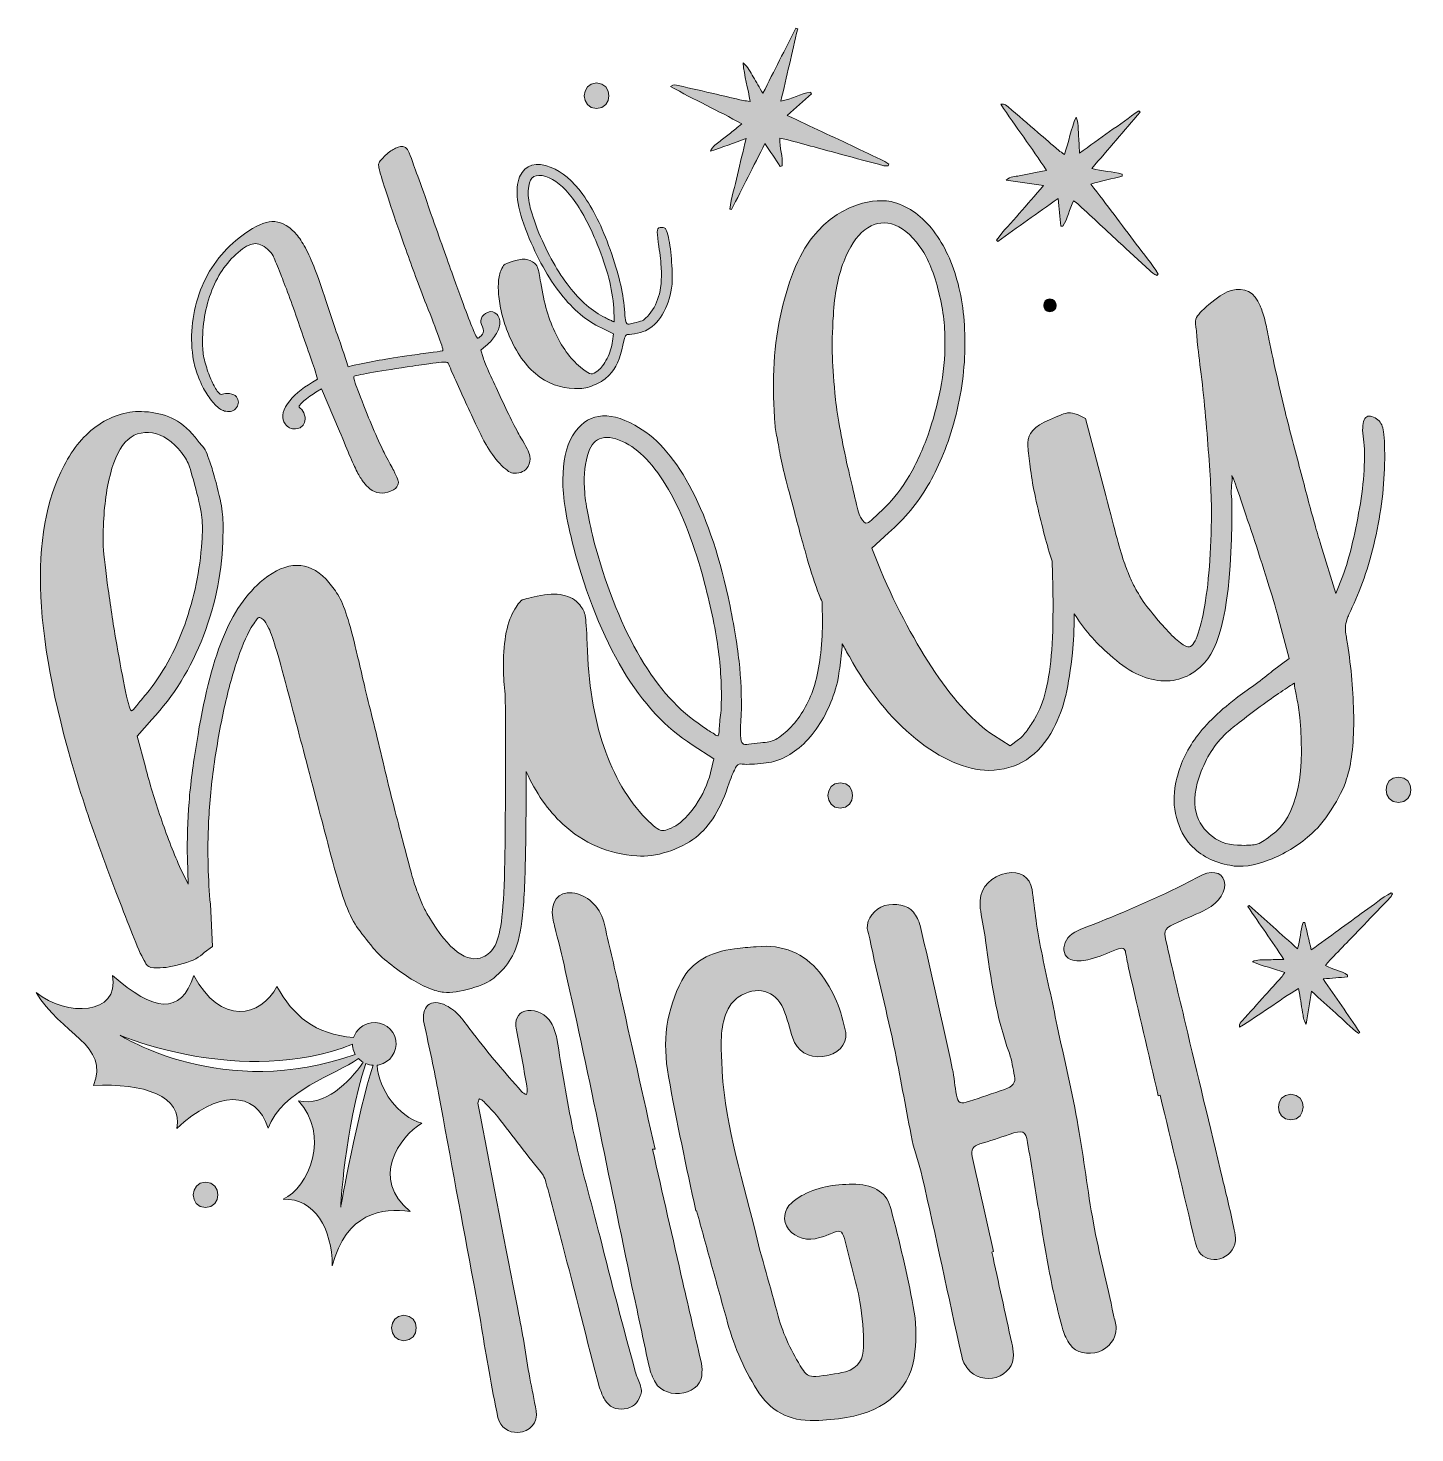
# Model space of a CAD drawing. Header units: inches. Extents: x 84 to 993, y -1000 to -80.
import ezdxf

# ---------------------------------------------------------------- set-up
doc = ezdxf.new("R2010")
doc.units = ezdxf.units.IN
doc.header["$MEASUREMENT"] = 0
doc.layers.add('Layer 1', color=7, linetype='Continuous')

# ---------------------------------------------------------------- blocks, each defined once
blk = doc.blocks.new('block 2')
at = {"layer": 'Layer 1', "true_color": 0xffffff}
h = blk.add_hatch(color=7, dxfattribs=at)
h.dxf.hatch_style = 2
edge = h.paths.add_edge_path()
edge.add_spline(control_points=[(544.55, -148.61), (542.27, -150.42), (539.87, -152.09), (537.72, -154.03), (535.7, -155.86), (532.76, -156.83), (531.39, -160.61), (539.39, -157.77), (546.62, -155.2), (554.8, -152.29), (552.78, -160.76), (550.87, -168.36), (549.17, -176), (547.51, -183.48), (545.07, -190.82), (544.13, -198.44), (544.49, -198.56), (544.85, -198.68), (545.21, -198.79), (552.4, -184.59), (559.59, -170.38), (567.14, -155.47), (570.73, -160.87), (573.94, -165.71), (577.16, -170.55), (577.57, -170.4), (577.98, -170.26), (578.4, -170.11), (578.93, -164.12), (576.69, -158.24), (576.83, -152.05), (578.46, -152.34), (579.91, -152.49), (581.3, -152.87), (593.31, -156.11), (605.32, -159.4), (617.33, -162.65), (626.54, -165.15), (635.75, -167.62), (644.97, -170.03), (645.89, -170.27), (646.92, -170.06), (647.9, -170.06), (648.01, -169.69), (648.11, -169.32), (648.22, -168.95), (641.4, -164.53), (633.67, -161.83), (626.44, -158.19), (619.23, -154.55), (611.85, -151.24), (604.54, -147.79), (597.15, -144.3), (589.75, -140.82), (581.77, -137.07), (587.38, -132.05), (592.46, -127.51), (597.54, -122.96), (597.34, -122.58), (597.14, -122.19), (596.94, -121.8), (590.48, -122.88), (584.65, -126.49), (577.57, -127.72), (581.32, -111.57), (584.95, -95.94), (588.59, -80.31), (588.19, -80.16), (587.79, -80.01), (587.38, -79.86), (580.31, -93.85), (573.23, -107.85), (565.78, -122.6), (563.36, -118.51), (561.49, -115.15), (559.43, -111.9), (557.44, -108.76), (556.18, -105.08), (552.79, -102.73), (553.66, -111.18), (556, -119.3), (557.49, -127.94), (555.66, -127.68), (554.25, -127.59), (552.88, -127.28), (547.05, -125.97), (541.23, -124.59), (535.41, -123.24), (527.06, -121.31), (518.73, -119.34), (510.36, -117.5), (508.97, -117.19), (507.38, -116.38), (505.25, -118.03), (520.71, -126.87), (536.51, -133.9), (551.94, -142.66), (549.06, -144.98), (546.82, -146.8), (544.55, -148.61)], knot_values=[0, 0, 0, 0, 1, 1, 1, 2, 2, 2, 3, 3, 3, 4, 4, 4, 5, 5, 5, 6, 6, 6, 7, 7, 7, 8, 8, 8, 9, 9, 9, 10, 10, 10, 11, 11, 11, 12, 12, 12, 13, 13, 13, 14, 14, 14, 15, 15, 15, 16, 16, 16, 17, 17, 17, 18, 18, 18, 19, 19, 19, 20, 20, 20, 21, 21, 21, 22, 22, 22, 23, 23, 23, 24, 24, 24, 25, 25, 25, 26, 26, 26, 27, 27, 27, 28, 28, 28, 29, 29, 29, 30, 30, 30, 31, 31, 31, 32, 32, 32, 33, 33, 33, 33], degree=3, periodic=1)
h = blk.add_hatch(color=7, dxfattribs=at)
h.dxf.hatch_style = 2
edge = h.paths.add_edge_path()
edge.add_spline(control_points=[(456.82, -132.52), (467.57, -132.52), (467.59, -115.81), (456.82, -115.81), (446.07, -115.81), (446.05, -132.52), (456.82, -132.52)], knot_values=[0, 0, 0, 0, 1, 1, 1, 2, 2, 2, 2], degree=3, periodic=1)
h = blk.add_hatch(color=7, dxfattribs=at)
h.dxf.hatch_style = 2
edge = h.paths.add_edge_path()
edge.add_spline(control_points=[(718.83, -218.93), (719.1, -219.2), (719.37, -219.48), (719.63, -219.75), (732.59, -210.5), (745.56, -201.26), (759.16, -191.55), (759.83, -198), (760.43, -203.78), (761.03, -209.56), (761.47, -209.62), (761.91, -209.68), (762.34, -209.74), (765.59, -204.68), (766.33, -198.44), (769.34, -193.02), (770.64, -194.03), (771.86, -194.84), (772.91, -195.81), (782.05, -204.26), (791.15, -212.75), (800.29, -221.21), (807.28, -227.69), (814.3, -234.15), (821.35, -240.57), (822.05, -241.21), (823.06, -241.5), (823.93, -241.95), (824.2, -241.67), (824.46, -241.39), (824.72, -241.11), (820.74, -234.04), (815.14, -228.06), (810.43, -221.48), (805.73, -214.91), (800.73, -208.55), (795.85, -202.11), (790.92, -195.59), (785.99, -189.07), (780.66, -182.04), (787.95, -180.2), (794.57, -178.53), (801.18, -176.86), (801.18, -176.43), (801.18, -175.99), (801.18, -175.56), (794.96, -173.52), (788.12, -174.01), (781.28, -171.81), (792.1, -159.25), (802.57, -147.09), (813.04, -134.93), (812.75, -134.61), (812.47, -134.29), (812.18, -133.97), (799.42, -143.08), (786.66, -152.2), (773.21, -161.8), (772.97, -157.06), (772.87, -153.21), (772.55, -149.38), (772.25, -145.68), (772.84, -141.83), (770.93, -138.17), (767.77, -146.06), (766.08, -154.34), (763.39, -162.69), (761.89, -161.61), (760.68, -160.87), (759.61, -159.97), (755.06, -156.1), (750.54, -152.17), (746.01, -148.28), (739.51, -142.69), (733.04, -137.08), (726.49, -131.56), (725.4, -130.65), (724.37, -129.19), (721.72, -129.66), (731.31, -144.66), (742.04, -158.23), (751.64, -173.15), (748.02, -173.87), (745.18, -174.44), (742.33, -174.99), (739.48, -175.53), (736.57, -175.9), (733.76, -176.62), (731.13, -177.3), (728.08, -176.8), (725.11, -179.51), (733.51, -180.7), (741.11, -181.79), (749.71, -183.01), (743.99, -189.57), (738.77, -195.41), (733.72, -201.4), (728.77, -207.25), (723.21, -212.62), (718.83, -218.93)], knot_values=[0, 0, 0, 0, 1, 1, 1, 2, 2, 2, 3, 3, 3, 4, 4, 4, 5, 5, 5, 6, 6, 6, 7, 7, 7, 8, 8, 8, 9, 9, 9, 10, 10, 10, 11, 11, 11, 12, 12, 12, 13, 13, 13, 14, 14, 14, 15, 15, 15, 16, 16, 16, 17, 17, 17, 18, 18, 18, 19, 19, 19, 20, 20, 20, 21, 21, 21, 22, 22, 22, 23, 23, 23, 24, 24, 24, 25, 25, 25, 26, 26, 26, 27, 27, 27, 28, 28, 28, 29, 29, 29, 30, 30, 30, 31, 31, 31, 32, 32, 32, 33, 33, 33, 33], degree=3, periodic=1)
h = blk.add_hatch(color=7, dxfattribs=at)
h.dxf.hatch_style = 2
edge = h.paths.add_edge_path()
edge.add_spline(control_points=[(196.27, -309.32), (197.78, -313.06), (199.5, -316.48), (201.45, -319.57), (203.4, -322.66), (205.44, -325.25), (207.57, -327.32), (209.7, -329.41), (211.77, -330.62), (213.8, -330.98), (216.88, -331.63), (219.24, -330.79), (220.9, -328.48), (222.55, -326.17), (222.55, -323.82), (220.88, -321.44), (219.98, -320.39), (218.48, -319.7), (216.35, -319.38), (214.22, -319.06), (212.7, -319.21), (211.77, -319.82), (210.84, -320.43), (209.67, -319.72), (208.28, -317.7), (206.88, -315.68), (205.49, -313.13), (204.13, -310.03), (202.77, -306.94), (201.57, -303.55), (200.56, -299.84), (199.54, -296.14), (198.94, -292.92), (198.78, -290.16), (198.18, -277.02), (199.92, -264.86), (204, -253.7), (208.08, -242.54), (214.07, -233.62), (221.94, -226.92), (225.94, -223.44), (229.39, -221.52), (232.31, -221.16), (235.22, -220.82), (238.17, -222.03), (241.18, -224.82), (242.84, -226.03), (244.06, -227.47), (244.86, -229.15), (245.65, -230.83), (247.07, -234.19), (249.1, -239.24), (250.08, -241.67), (251.57, -245.53), (253.59, -250.83), (255.6, -256.13), (257.68, -261.86), (259.82, -268.05), (261.96, -274.24), (264.12, -280.48), (266.3, -286.76), (268.48, -293.05), (270.36, -298.46), (271.95, -302.99), (271.95, -302.99), (274.03, -309.9), (274.03, -309.9), (274.03, -309.9), (270.63, -311.98), (270.63, -311.98), (263.36, -316.09), (257.91, -320.8), (254.31, -326.13), (250.69, -331.46), (250.17, -335.84), (252.73, -339.27), (254.39, -341.65), (256.7, -342.72), (259.65, -342.47), (262.61, -342.23), (264.52, -340.86), (265.41, -338.39), (266.02, -336.98), (266.05, -335.31), (265.52, -333.41), (264.99, -331.51), (264.03, -330.02), (262.66, -328.93), (262.01, -328.49), (261.8, -327.98), (262.05, -327.41), (262.29, -326.85), (263.26, -325.75), (264.95, -324.13), (266, -323.24), (267.31, -322.24), (268.86, -321.15), (270.42, -320.05), (271.76, -319.16), (272.89, -318.46), (272.89, -318.46), (276.59, -316.27), (276.59, -316.27), (276.59, -316.27), (288.43, -343.92), (288.43, -343.92), (291.28, -351), (293.65, -356.74), (295.54, -361.15), (297.43, -365.56), (299.08, -369.06), (300.48, -371.66), (301.88, -374.27), (303.16, -376.29), (304.32, -377.7), (305.47, -379.12), (306.78, -380.47), (308.24, -381.75), (312.09, -384.91), (316.65, -385.42), (321.9, -383.3), (324.53, -382.24), (326.1, -380.91), (326.63, -379.28), (326.87, -378.72), (327.01, -378.2), (327.05, -377.7), (327.09, -377.22), (326.87, -376.37), (326.38, -375.16), (325.89, -373.95), (325.05, -372.17), (323.88, -369.82), (322.7, -367.48), (320.91, -364.21), (318.51, -360), (317.42, -357.86), (315.6, -353.95), (313.08, -348.27), (310.56, -342.59), (308.08, -336.72), (305.64, -330.65), (301.97, -321.55), (299.68, -315.56), (298.74, -312.64), (297.8, -309.73), (297.53, -308.19), (297.94, -308.03), (299.55, -307.38), (303.78, -306.5), (310.62, -305.39), (317.45, -304.28), (326.07, -302.93), (336.47, -301.32), (342.01, -300.5), (346.34, -299.88), (349.46, -299.45), (352.57, -299.01), (354.88, -298.79), (356.4, -298.76), (357.92, -298.74), (358.84, -298.84), (359.16, -299.06), (359.48, -299.28), (359.77, -299.69), (360.02, -300.3), (361.24, -303.33), (363.03, -307.49), (365.39, -312.76), (367.74, -318.04), (370.24, -323.49), (372.86, -329.13), (375.48, -334.77), (377.9, -339.91), (380.12, -344.54), (382.34, -349.16), (384.01, -352.31), (385.15, -353.96), (388.07, -358.9), (391.23, -363.09), (394.62, -366.54), (398, -369.99), (400.73, -371.65), (402.79, -371.52), (407.08, -371.68), (410.13, -370.21), (411.95, -367.13), (413.19, -364.98), (413.57, -362.72), (413.08, -360.33), (412.59, -357.95), (410.62, -353.93), (407.17, -348.27), (405.62, -345.6), (403.61, -341.77), (401.13, -336.78), (398.65, -331.79), (396.16, -326.62), (393.66, -321.28), (391.16, -315.95), (388.85, -310.95), (386.74, -306.28), (384.62, -301.61), (383.22, -298.12), (382.53, -295.81), (382.53, -295.81), (380.88, -290.84), (380.88, -290.84), (380.88, -290.84), (384.33, -288.04), (384.33, -288.04), (386.31, -286.54), (388.19, -284.5), (389.96, -281.9), (391.74, -279.31), (392.8, -277), (393.16, -274.97), (393.8, -271.9), (393.27, -269.41), (391.57, -267.51), (389.86, -265.61), (387.8, -265.15), (385.37, -266.13), (383.35, -266.94), (382, -268.25), (381.32, -270.05), (380.63, -271.86), (380.89, -273.69), (382.12, -275.55), (382.93, -277.57), (382.9, -279.23), (382.01, -280.52), (380.71, -281.99), (379.77, -282.83), (379.16, -283.08), (378.75, -283.24), (378.05, -282.23), (377.06, -280.05), (376.06, -277.87), (374.43, -273.83), (372.17, -267.92), (369.91, -262.02), (366.97, -253.98), (363.35, -243.81), (359.72, -233.64), (355.08, -220.66), (349.42, -204.84), (345.71, -193.89), (342.74, -185.33), (340.5, -179.19), (338.26, -173.04), (336.58, -168.43), (335.46, -165.36), (334.34, -162.29), (333.49, -160.33), (332.93, -159.51), (332.36, -158.68), (331.79, -158.15), (331.22, -157.9), (329.53, -157.18), (327.5, -157.41), (325.16, -158.58), (323.13, -159.39), (320.93, -160.93), (318.55, -163.18), (316.17, -165.44), (314.67, -167.27), (314.07, -168.68), (313.71, -169.54), (314.28, -172.42), (315.79, -177.33), (317.3, -182.25), (319.38, -188.74), (322.06, -196.83), (324.73, -204.92), (328.03, -214.45), (331.99, -225.43), (335.93, -236.41), (340.37, -248.3), (345.3, -261.12), (348.64, -269.41), (351.36, -276.48), (353.48, -282.32), (355.6, -288.16), (356.45, -291.16), (356.05, -291.33), (355.85, -291.41), (353.74, -291.72), (349.74, -292.28), (345.74, -292.84), (341.06, -293.48), (335.73, -294.23), (327.03, -295.38), (319.9, -296.49), (314.33, -297.55), (308.77, -298.61), (302.96, -299.78), (296.89, -301.05), (296.89, -301.05), (294.04, -301.84), (294.04, -301.84), (294.04, -301.84), (291.11, -292.81), (291.11, -292.81), (290.33, -290.3), (288.96, -286.33), (287.01, -280.89), (285.05, -275.45), (283.26, -270.12), (281.63, -264.91), (278.74, -255.97), (276.17, -248.43), (273.93, -242.28), (271.69, -236.14), (269.57, -231), (267.55, -226.88), (265.54, -222.76), (263.54, -219.4), (261.55, -216.79), (259.57, -214.18), (257.41, -212.06), (255.11, -210.4), (250.4, -206.89), (245.45, -205.83), (240.26, -207.22), (235.06, -208.6), (228.48, -212.54), (220.53, -219.03), (209.42, -228.21), (201.38, -239.9), (196.41, -254.11), (191.45, -268.33), (190.22, -282.92), (192.72, -297.89), (193.58, -301.77), (194.76, -305.58), (196.27, -309.32)], knot_values=[0, 0, 0, 0, 1, 1, 1, 2, 2, 2, 3, 3, 3, 4, 4, 4, 5, 5, 5, 6, 6, 6, 7, 7, 7, 8, 8, 8, 9, 9, 9, 10, 10, 10, 11, 11, 11, 12, 12, 12, 13, 13, 13, 14, 14, 14, 15, 15, 15, 16, 16, 16, 17, 17, 17, 18, 18, 18, 19, 19, 19, 20, 20, 20, 21, 21, 21, 22, 22, 22, 23, 23, 23, 24, 24, 24, 25, 25, 25, 26, 26, 26, 27, 27, 27, 28, 28, 28, 29, 29, 29, 30, 30, 30, 31, 31, 31, 32, 32, 32, 33, 33, 33, 34, 34, 34, 35, 35, 35, 36, 36, 36, 37, 37, 37, 38, 38, 38, 39, 39, 39, 40, 40, 40, 41, 41, 41, 42, 42, 42, 43, 43, 43, 44, 44, 44, 45, 45, 45, 46, 46, 46, 47, 47, 47, 48, 48, 48, 49, 49, 49, 50, 50, 50, 51, 51, 51, 52, 52, 52, 53, 53, 53, 54, 54, 54, 55, 55, 55, 56, 56, 56, 57, 57, 57, 58, 58, 58, 59, 59, 59, 60, 60, 60, 61, 61, 61, 62, 62, 62, 63, 63, 63, 64, 64, 64, 65, 65, 65, 66, 66, 66, 67, 67, 67, 68, 68, 68, 69, 69, 69, 70, 70, 70, 71, 71, 71, 72, 72, 72, 73, 73, 73, 74, 74, 74, 75, 75, 75, 76, 76, 76, 77, 77, 77, 78, 78, 78, 79, 79, 79, 80, 80, 80, 81, 81, 81, 82, 82, 82, 83, 83, 83, 84, 84, 84, 85, 85, 85, 86, 86, 86, 87, 87, 87, 88, 88, 88, 89, 89, 89, 90, 90, 90, 91, 91, 91, 92, 92, 92, 93, 93, 93, 94, 94, 94, 95, 95, 95, 96, 96, 96, 97, 97, 97, 98, 98, 98, 99, 99, 99, 100, 100, 100, 101, 101, 101, 102, 102, 102, 103, 103, 103, 104, 104, 104, 105, 105, 105, 106, 106, 106, 107, 107, 107, 108, 108, 108, 109, 109, 109, 110, 110, 110, 111, 111, 111, 112, 112, 112, 112], degree=3, periodic=1)
h = blk.add_hatch(color=7, dxfattribs=at)
h.dxf.hatch_style = 2
edge = h.paths.add_edge_path()
edge.add_spline(control_points=[(395.82, -271.09), (397.05, -275.29), (398.54, -279.28), (400.28, -283.03), (405.33, -294.39), (411.8, -302.89), (419.7, -308.51), (427.6, -314.14), (436.37, -316.66), (446, -316.07), (449.24, -315.95), (452.64, -315.04), (456.19, -313.38), (459.75, -311.71), (462.7, -309.7), (465.04, -307.35), (469.4, -303.01), (472.38, -296.41), (473.98, -287.54), (474.58, -284.95), (475.09, -283.16), (475.51, -282.16), (475.94, -281.17), (476.39, -280.7), (476.88, -280.73), (478.74, -280.69), (481.01, -280.36), (483.71, -279.74), (486.39, -279.14), (488.5, -278.4), (490.04, -277.55), (494.45, -275.07), (498.09, -271.14), (500.97, -265.74), (503.85, -260.36), (505.61, -254.37), (506.24, -247.77), (506.31, -245.62), (506.33, -243.03), (506.28, -240), (506.24, -236.97), (506.09, -233.97), (505.84, -231.01), (505.59, -228.07), (505.26, -225.2), (504.85, -222.43), (504.44, -219.66), (503.97, -217.32), (503.44, -215.42), (502.74, -213.12), (502.24, -211.73), (501.94, -211.27), (501.63, -210.8), (500.9, -210.57), (499.72, -210.57), (497.98, -210.34), (496.98, -210.92), (496.72, -212.31), (496.46, -213.71), (496.62, -216.29), (497.2, -220.05), (497.44, -221.83), (497.77, -224.1), (498.18, -226.87), (498.59, -229.65), (498.86, -232.06), (498.99, -234.13), (499.61, -242.1), (499.27, -248.7), (497.97, -253.92), (496.67, -259.14), (494.44, -263.68), (491.3, -267.53), (489.68, -269.35), (488.41, -270.57), (487.48, -271.18), (486.55, -271.79), (484.99, -272.3), (482.81, -272.71), (481.31, -273.08), (480.04, -273.41), (478.99, -273.72), (477.93, -274.02), (477.22, -274.02), (476.86, -273.69), (476.01, -273.33), (475.44, -270.16), (475.14, -264.17), (474.56, -258.06), (473.55, -252.06), (472.13, -246.18), (470.69, -240.29), (468.55, -233.23), (465.7, -224.97), (460.45, -210.17), (454.5, -198.19), (447.84, -189), (441.19, -179.82), (434.24, -173.86), (426.99, -171.14), (417.1, -167.14), (410.24, -169.2), (406.41, -177.31), (404.78, -181.49), (404.33, -186.56), (405.07, -192.48), (405.8, -198.41), (407.96, -205.82), (411.53, -214.72), (417.88, -230.49), (425.15, -243.59), (433.36, -254.03), (441.55, -264.47), (450.41, -271.89), (459.93, -276.28), (459.93, -276.28), (467.83, -280.15), (467.83, -280.15), (467.83, -280.15), (467.3, -284.94), (467.3, -284.94), (466.78, -288.91), (465.56, -292.75), (463.65, -296.45), (461.74, -300.16), (459.79, -302.77), (457.81, -304.27), (455.83, -305.77), (454.31, -306.5), (453.23, -306.46), (452.16, -306.43), (450.25, -305.32), (447.49, -303.14), (440.63, -297.68), (434.88, -290.19), (430.23, -280.66), (425.58, -271.14), (422.26, -259.85), (420.26, -246.79), (419.39, -241.74), (418.78, -238.64), (418.43, -237.49), (418.08, -236.34), (417.32, -235.18), (416.16, -234), (412.8, -230.89), (407.88, -230.52), (401.4, -232.9), (398.51, -233.83), (396.81, -234.51), (396.28, -234.96), (395.76, -235.4), (395.03, -236.75), (394.08, -239.01), (393.13, -241.28), (392.59, -244.14), (392.47, -247.59), (392.35, -251.05), (392.56, -254.78), (393.13, -258.78), (393.7, -262.78), (394.59, -266.88), (395.82, -271.09)], knot_values=[0, 0, 0, 0, 1, 1, 1, 2, 2, 2, 3, 3, 3, 4, 4, 4, 5, 5, 5, 6, 6, 6, 7, 7, 7, 8, 8, 8, 9, 9, 9, 10, 10, 10, 11, 11, 11, 12, 12, 12, 13, 13, 13, 14, 14, 14, 15, 15, 15, 16, 16, 16, 17, 17, 17, 18, 18, 18, 19, 19, 19, 20, 20, 20, 21, 21, 21, 22, 22, 22, 23, 23, 23, 24, 24, 24, 25, 25, 25, 26, 26, 26, 27, 27, 27, 28, 28, 28, 29, 29, 29, 30, 30, 30, 31, 31, 31, 32, 32, 32, 33, 33, 33, 34, 34, 34, 35, 35, 35, 36, 36, 36, 37, 37, 37, 38, 38, 38, 39, 39, 39, 40, 40, 40, 41, 41, 41, 42, 42, 42, 43, 43, 43, 44, 44, 44, 45, 45, 45, 46, 46, 46, 47, 47, 47, 48, 48, 48, 49, 49, 49, 50, 50, 50, 51, 51, 51, 52, 52, 52, 53, 53, 53, 54, 54, 54, 54], degree=3, periodic=1)
edge = h.paths.add_edge_path()
edge.add_spline(control_points=[(466.48, -271.53), (465.91, -271.29), (465.27, -271.02), (464.56, -270.72), (463.85, -270.42), (463.17, -270.04), (462.53, -269.6), (454.06, -265.49), (446.15, -258.69), (438.81, -249.2), (431.46, -239.7), (424.88, -228.02), (419.06, -214.15), (415.97, -206.47), (413.94, -200.42), (412.98, -195.99), (412.02, -191.57), (411.8, -187.36), (412.32, -183.39), (413.11, -177.2), (416.85, -175.11), (423.53, -177.12), (429.44, -178.97), (435.29, -183.72), (441.08, -191.37), (446.86, -199.03), (452.23, -209.02), (457.2, -221.35), (460.54, -229.64), (463.06, -237.08), (464.78, -243.67), (466.49, -250.27), (467.62, -256.86), (468.16, -263.45), (468.16, -265.8), (468.22, -267.83), (468.32, -269.55), (468.43, -271.27), (468.38, -272.18), (468.18, -272.26), (467.69, -272.22), (467.13, -271.97), (466.48, -271.53)], knot_values=[0, 0, 0, 0, 1, 1, 1, 2, 2, 2, 3, 3, 3, 4, 4, 4, 5, 5, 5, 6, 6, 6, 7, 7, 7, 8, 8, 8, 9, 9, 9, 10, 10, 10, 11, 11, 11, 12, 12, 12, 13, 13, 13, 14, 14, 14, 14], degree=3, periodic=1)
h = blk.add_hatch(color=7, dxfattribs=at)
h.dxf.hatch_style = 2
edge = h.paths.add_edge_path()
edge.add_spline(control_points=[(924.02, -608.91), (928.66, -605.08), (933.38, -599.49), (938.2, -592.13), (943, -584.77), (946.34, -578.03), (948.22, -571.89), (951.36, -562.36), (952.92, -549.67), (952.88, -533.79), (952.84, -517.93), (951.61, -502.05), (949.17, -486.15), (948.61, -482.39), (948.14, -479.36), (947.76, -477.06), (947.38, -474.78), (947.31, -472.84), (947.54, -471.25), (947.78, -469.67), (948.22, -468.03), (948.86, -466.33), (949.5, -464.65), (950.51, -462.31), (951.91, -459.33), (958.38, -445.89), (963.57, -430.07), (967.49, -411.85), (971.4, -393.64), (973.31, -376.06), (973.21, -359.12), (973.1, -350.45), (972.68, -344.69), (971.93, -341.84), (971.18, -339), (969.52, -336.83), (966.95, -335.32), (963.87, -333.52), (961.63, -333.68), (960.22, -335.78), (958.82, -337.9), (958.41, -341.71), (958.98, -347.2), (959.86, -352.19), (960.14, -358.64), (959.83, -366.56), (959.51, -374.47), (958.64, -382.75), (957.22, -391.38), (955.79, -400.03), (954.11, -408.52), (952.17, -416.85), (950.22, -425.2), (948.12, -432.5), (945.85, -438.74), (945.85, -438.74), (941.09, -450.43), (941.09, -450.43), (941.09, -450.43), (931.37, -418.4), (931.37, -418.4), (928.82, -410.38), (925.95, -400.25), (922.74, -388.05), (919.53, -375.84), (916.22, -363.23), (912.79, -350.2), (909.37, -337.19), (906.31, -324.73), (903.62, -312.81), (900.92, -300.91), (898.82, -291.24), (897.3, -283.81), (896.52, -279.23), (895.61, -274.9), (894.54, -270.83), (893.48, -266.76), (892.46, -263.77), (891.53, -261.83), (887.85, -252.8), (881.52, -249.46), (872.58, -251.81), (869.32, -252.66), (865.09, -255.19), (859.89, -259.38), (854.68, -263.59), (851.33, -266.96), (849.83, -269.53), (849.23, -270.57), (849.12, -272.65), (849.52, -275.81), (849.92, -278.97), (850.25, -282.7), (850.5, -286.97), (851.28, -293.29), (852.23, -300.98), (853.3, -310.05), (854.38, -319.13), (855.33, -328.55), (856.17, -338.34), (857, -348.13), (857.72, -357.5), (858.34, -366.47), (858.96, -375.45), (859.36, -382.74), (859.52, -388.35), (859.78, -400.9), (859.56, -412.92), (858.89, -424.4), (858.21, -435.9), (857.17, -446.06), (855.81, -454.9), (854.43, -463.74), (852.84, -470.91), (851.02, -476.39), (849.19, -481.87), (847.26, -484.88), (845.23, -485.42), (844.01, -485.74), (842.03, -484.84), (839.31, -482.73), (836.57, -480.62), (833.53, -477.72), (830.17, -474.04), (826.81, -470.35), (823.36, -466.36), (819.85, -462.07), (816.32, -457.77), (813.31, -453.35), (810.81, -448.78), (809.24, -446.16), (807.91, -443.57), (806.81, -441.02), (805.71, -438.49), (804.39, -435.14), (802.86, -430.97), (801.33, -426.81), (799.66, -421.27), (797.84, -414.35), (796.03, -407.43), (793.57, -398.08), (790.47, -386.27), (790.47, -386.27), (777.15, -335.61), (777.15, -335.61), (777.15, -335.61), (771.92, -333.07), (771.92, -333.07), (769.55, -332.39), (767.62, -332.03), (766.09, -331.99), (764.55, -331.97), (761.66, -332.94), (757.4, -334.93), (746.32, -339.15), (740.41, -343.96), (739.66, -349.38), (739.28, -351.22), (739.31, -354.26), (739.77, -358.49), (740.23, -362.72), (740.9, -367.76), (741.79, -373.61), (742.68, -379.48), (743.91, -385.78), (745.46, -392.55), (747.03, -399.32), (748.66, -405.96), (750.37, -412.47), (751.94, -418.45), (753.56, -424.01), (755.23, -429.24), (755.51, -436.85), (755.7, -443.95), (755.81, -450.52), (756.02, -464.6), (755.76, -476.85), (755.02, -487.26), (754.27, -497.68), (753, -506.5), (751.21, -513.71), (749.4, -520.93), (747, -527.11), (744.01, -532.24), (742.5, -534.82), (740.8, -537.44), (738.9, -540.11), (736.99, -542.79), (735.12, -544.8), (733.3, -546.15), (733.3, -546.15), (727.84, -550.19), (727.84, -550.19), (727.84, -550.19), (716.89, -543.28), (716.89, -543.28), (704.24, -534.86), (691.5, -521.14), (678.67, -502.11), (665.84, -483.08), (653.85, -460.67), (642.73, -434.88), (642.73, -434.88), (637.05, -420.72), (637.05, -420.72), (637.05, -420.72), (648.1, -410.63), (648.1, -410.63), (658.7, -401.32), (667.3, -391.02), (673.9, -379.71), (680.5, -368.41), (686.1, -354.97), (690.72, -339.4), (695.41, -322.51), (697.89, -305.87), (698.15, -289.49), (698.42, -273.11), (696.68, -258.23), (692.95, -244.86), (689.21, -231.48), (683.64, -220.22), (676.24, -211.08), (668.83, -201.93), (660.01, -196.09), (649.78, -193.56), (642, -192.13), (633.49, -193.27), (624.26, -197.01), (615.01, -200.74), (607.07, -206.53), (600.43, -214.36), (595.4, -220.03), (590.99, -227.28), (587.23, -236.1), (583.45, -244.92), (580.36, -254.65), (577.93, -265.29), (575.51, -275.94), (573.91, -287.23), (573.14, -299.18), (572.36, -311.13), (572.46, -323.07), (573.41, -335), (573.46, -338.47), (573.84, -341.96), (574.53, -345.47), (575.24, -348.98), (576.01, -353.13), (576.83, -357.91), (577.66, -362.7), (578.86, -368.14), (580.47, -374.25), (582.07, -380.35), (584.05, -387.88), (586.4, -396.83), (589.5, -408.64), (592.31, -418.88), (594.81, -427.58), (597.32, -436.28), (599.93, -444.17), (602.67, -451.28), (603.28, -452.87), (603.94, -454.36), (604.58, -455.91), (604.62, -458.35), (604.67, -461.06), (604.74, -464.12), (604.86, -469.53), (604.78, -474.21), (604.52, -478.2), (603.79, -493.63), (601.54, -506.18), (597.79, -515.86), (594.02, -525.56), (588.66, -533.7), (581.7, -540.31), (578.16, -543.43), (575.43, -545.45), (573.51, -546.38), (571.57, -547.33), (568.47, -547.93), (564.19, -548.18), (561.23, -548.53), (558.71, -548.86), (556.62, -549.19), (554.53, -549.52), (553.18, -549.34), (552.56, -548.62), (551.02, -547.72), (550.69, -541.51), (551.57, -529.96), (551.94, -518.12), (551.47, -506.4), (550.15, -494.77), (548.84, -483.16), (546.45, -469.1), (542.99, -452.61), (536.51, -422.99), (528.01, -398.59), (517.49, -379.38), (506.98, -360.19), (495.1, -347.09), (481.88, -340.13), (463.91, -330.07), (450.26, -332.35), (440.97, -346.96), (436.83, -354.58), (434.74, -364.16), (434.71, -375.69), (434.68, -387.23), (437.02, -401.95), (441.72, -419.85), (450.07, -451.58), (460.81, -478.45), (473.99, -500.43), (487.16, -522.42), (502.34, -538.77), (519.51, -549.48), (519.51, -549.48), (533.7, -558.8), (533.7, -558.8), (533.7, -558.8), (531.52, -567.86), (531.52, -567.86), (529.57, -575.33), (526.3, -582.39), (521.74, -589.02), (517.18, -595.67), (512.82, -600.18), (508.67, -602.57), (504.51, -604.97), (501.41, -606.01), (499.37, -605.67), (497.32, -605.34), (493.92, -602.76), (489.17, -597.91), (477.36, -585.79), (468.16, -570.05), (461.56, -550.68), (454.96, -531.32), (451.33, -508.9), (450.67, -483.4), (450.22, -473.51), (449.8, -467.43), (449.41, -465.13), (449.03, -462.85), (447.85, -460.43), (445.9, -457.9), (440.24, -451.13), (430.9, -449.23), (417.9, -452.21), (412.15, -453.29), (408.71, -454.19), (407.61, -454.91), (406.5, -455.64), (404.77, -458.05), (402.41, -462.15), (400.04, -466.26), (398.32, -471.61), (397.24, -478.19), (396.17, -484.78), (395.68, -491.98), (395.8, -499.78), (395.88, -505.18), (396.27, -510.74), (396.93, -516.41), (397, -520), (397.06, -524.32), (397.12, -529.44), (397.25, -540.73), (397.25, -552.69), (397.1, -565.34), (397.09, -590.14), (396.94, -610.3), (396.68, -625.81), (396.4, -641.32), (395.78, -653.45), (394.82, -662.18), (393.85, -670.92), (392.34, -677.19), (390.3, -680.99), (388.25, -684.79), (385.65, -687.33), (382.5, -688.58), (371.95, -693.1), (360.05, -684.27), (346.83, -662.07), (345.26, -659.44), (343.93, -656.86), (342.83, -654.31), (341.73, -651.78), (340.49, -648.73), (339.12, -645.17), (337.75, -641.62), (336.41, -637.3), (335.07, -632.21), (333.73, -627.13), (331.99, -620.52), (329.85, -612.37), (328.46, -607.09), (326.81, -600.78), (324.88, -593.45), (322.95, -586.13), (321.02, -578.38), (319.09, -570.18), (317.15, -561.99), (315.16, -553.59), (313.12, -545), (311.08, -536.4), (309.1, -528.43), (307.17, -521.11), (303.72, -506.36), (300.9, -494.38), (298.71, -485.16), (296.5, -475.96), (294.44, -468.56), (292.55, -462.96), (290.64, -457.38), (288.62, -453.02), (286.5, -449.88), (284.37, -446.74), (282.05, -443.76), (279.57, -440.93), (267.69, -428.83), (254.02, -428.95), (238.56, -441.27), (227.44, -450.28), (218.46, -463.3), (211.63, -480.32), (204.79, -497.35), (199.19, -519.91), (194.84, -548.02), (192.45, -562.14), (190.77, -575.19), (189.8, -587.19), (188.81, -599.2), (188.45, -611.47), (188.71, -624.02), (188.71, -624.02), (189.22, -640.85), (189.22, -640.85), (189.22, -640.85), (183.57, -629.29), (183.57, -629.29), (179.16, -619.13), (175.05, -608.47), (171.24, -597.29), (167.43, -586.12), (164.09, -575.03), (161.2, -564.04), (161.2, -564.04), (155.91, -543.9), (155.91, -543.9), (155.91, -543.9), (165.42, -532.92), (165.42, -532.92), (179.73, -517.85), (191.01, -499.55), (199.28, -478.02), (207.54, -456.49), (211.78, -434.6), (212.04, -412.35), (212.27, -406.64), (212.11, -401.46), (211.54, -396.82), (210.97, -392.18), (209.63, -385.8), (207.49, -377.66), (206.2, -372.77), (205.08, -368.94), (204.13, -366.14), (203.18, -363.35), (202.33, -360.97), (201.6, -358.98), (200.86, -357), (199.87, -355.3), (198.63, -353.88), (197.38, -352.48), (195.78, -350.5), (193.81, -347.97), (188.73, -341.92), (183.61, -337.72), (178.43, -335.38), (173.25, -333.05), (167.34, -331.66), (160.7, -331.23), (150.08, -330.54), (140.06, -333.39), (130.65, -339.78), (121.23, -346.17), (113.68, -355.11), (108.01, -366.6), (84.35, -410.67), (87.65, -481.15), (117.9, -578.03), (120.77, -587.29), (123.92, -596.79), (127.35, -606.54), (130.79, -616.3), (134.3, -625.92), (137.87, -635.42), (141.45, -644.92), (144.88, -653.81), (148.15, -662.09), (151.4, -670.36), (154.3, -677.66), (156.83, -683.95), (159.65, -689.73), (161.53, -693.15), (162.46, -694.21), (163.39, -695.27), (165.58, -695.79), (169.06, -695.74), (173.85, -695.78), (179.48, -694.86), (185.94, -692.93), (192.39, -691.02), (196.98, -688.63), (199.71, -685.73), (199.71, -685.73), (205.17, -681.68), (205.17, -681.68), (205.17, -681.68), (203.77, -654), (203.77, -654), (203.06, -646.35), (202.57, -637.89), (202.31, -628.6), (202.04, -619.32), (202.08, -612.02), (202.43, -606.71), (202.69, -594.47), (203.69, -581.7), (205.41, -568.41), (207.15, -555.13), (209.31, -542.26), (211.92, -529.83), (214.52, -517.4), (217.45, -506.19), (220.7, -496.21), (223.94, -486.22), (227.21, -478.4), (230.52, -472.74), (233.02, -469.05), (234.53, -466.9), (235.03, -466.33), (235.54, -465.77), (236.61, -466.15), (238.26, -467.45), (239.39, -468.45), (240.67, -470.4), (242.08, -473.29), (243.49, -476.18), (245.23, -481.17), (247.31, -488.23), (249.38, -495.3), (252.08, -505.14), (255.4, -517.75), (258.71, -530.37), (263.15, -547.26), (268.71, -568.41), (274.7, -591.2), (279.38, -609), (282.74, -621.82), (286.11, -634.64), (289.07, -644.63), (291.6, -651.79), (294.13, -658.95), (296.8, -664.57), (299.61, -668.61), (302.41, -672.67), (306.04, -677.36), (310.49, -682.71), (313.08, -685.95), (316.56, -689.27), (320.94, -692.69), (325.32, -696.11), (329.61, -699.22), (333.84, -702.03), (338.05, -704.83), (342.24, -707.11), (346.4, -708.84), (350.54, -710.58), (353.96, -711.53), (356.61, -711.7), (361.51, -712.16), (367.5, -711.35), (374.56, -709.26), (381.63, -707.19), (386.57, -704.92), (389.41, -702.43), (394.05, -698.6), (397.82, -694.34), (400.74, -689.66), (403.63, -684.99), (405.83, -678), (407.3, -668.69), (408.76, -659.39), (409.69, -646.75), (410.05, -630.78), (410.42, -614.8), (410.65, -593.75), (410.75, -567.62), (410.75, -567.44), (410.75, -567.27), (410.75, -567.08), (417.04, -581.06), (424.98, -592.56), (434.64, -601.47), (448.42, -614.17), (464.6, -621.12), (483.19, -622.32), (489.42, -622.86), (496.14, -621.96), (503.36, -619.63), (510.58, -617.3), (516.71, -614.16), (521.77, -610.22), (531.17, -602.97), (538.48, -591.05), (543.69, -574.45), (545.46, -569.64), (546.88, -566.33), (547.93, -564.52), (548.98, -562.73), (549.96, -561.93), (550.89, -562.12), (554.46, -562.48), (558.9, -562.41), (564.2, -561.88), (569.5, -561.36), (573.72, -560.47), (576.88, -559.2), (585.91, -555.52), (593.84, -548.87), (600.67, -539.25), (607.49, -529.62), (612.3, -518.57), (615.12, -506.09), (615.77, -501.99), (616.43, -497.04), (617.08, -491.21), (617.37, -488.6), (617.6, -485.99), (617.81, -483.4), (619.29, -486.12), (620.82, -488.9), (622.44, -491.76), (634.86, -514.17), (649.36, -532.11), (665.95, -545.58), (682.54, -559.06), (698.49, -565.96), (713.8, -566.28), (732.47, -566.17), (746.6, -557.01), (756.18, -538.83), (759.67, -532.27), (762.34, -525.04), (764.18, -517.15), (766.03, -509.28), (767.5, -499.97), (768.59, -489.24), (769.33, -482.09), (769.73, -473.72), (769.82, -464.12), (769.82, -463.96), (769.82, -463.8), (769.82, -463.64), (775.65, -473.31), (783.4, -482.31), (793.1, -490.63), (804.55, -501.11), (815.71, -506.77), (826.59, -507.6), (837.47, -508.44), (846.99, -504.52), (855.15, -495.86), (867.04, -483.17), (873.02, -449.62), (873.08, -395.23), (873.14, -392.17), (873.06, -389.36), (872.82, -386.81), (872.58, -384.26), (872.6, -381.87), (872.89, -379.61), (873.17, -377.37), (873.24, -375.18), (873.12, -373.03), (874.16, -375.37), (876.12, -380.72), (878.97, -389.11), (881.83, -397.49), (884.87, -406.6), (888.1, -416.4), (891.34, -426.22), (894.41, -435.85), (897.33, -445.29), (900.24, -454.76), (902.35, -461.92), (903.63, -466.8), (903.63, -466.8), (910.53, -493.05), (910.53, -493.05), (910.53, -493.05), (899.61, -501.14), (899.61, -501.14), (896.77, -503.63), (892.98, -506.58), (888.23, -510), (883.48, -513.43), (879.28, -516.49), (875.64, -519.18), (863.71, -528.42), (854.66, -537.42), (848.49, -546.22), (842.32, -555.02), (838.22, -564.69), (836.21, -575.22), (834.66, -582.59), (834.85, -589.93), (836.78, -597.25), (838.7, -604.58), (841.78, -610.51), (846.02, -615.05), (849.12, -618.58), (852.94, -621.5), (857.45, -623.79), (861.97, -626.08), (866.73, -627.66), (871.75, -628.52), (879.11, -630.06), (887.72, -628.89), (897.57, -625), (907.42, -621.1), (916.23, -615.74), (924.02, -608.91)], knot_values=[0, 0, 0, 0, 1, 1, 1, 2, 2, 2, 3, 3, 3, 4, 4, 4, 5, 5, 5, 6, 6, 6, 7, 7, 7, 8, 8, 8, 9, 9, 9, 10, 10, 10, 11, 11, 11, 12, 12, 12, 13, 13, 13, 14, 14, 14, 15, 15, 15, 16, 16, 16, 17, 17, 17, 18, 18, 18, 19, 19, 19, 20, 20, 20, 21, 21, 21, 22, 22, 22, 23, 23, 23, 24, 24, 24, 25, 25, 25, 26, 26, 26, 27, 27, 27, 28, 28, 28, 29, 29, 29, 30, 30, 30, 31, 31, 31, 32, 32, 32, 33, 33, 33, 34, 34, 34, 35, 35, 35, 36, 36, 36, 37, 37, 37, 38, 38, 38, 39, 39, 39, 40, 40, 40, 41, 41, 41, 42, 42, 42, 43, 43, 43, 44, 44, 44, 45, 45, 45, 46, 46, 46, 47, 47, 47, 48, 48, 48, 49, 49, 49, 50, 50, 50, 51, 51, 51, 52, 52, 52, 53, 53, 53, 54, 54, 54, 55, 55, 55, 56, 56, 56, 57, 57, 57, 58, 58, 58, 59, 59, 59, 60, 60, 60, 61, 61, 61, 62, 62, 62, 63, 63, 63, 64, 64, 64, 65, 65, 65, 66, 66, 66, 67, 67, 67, 68, 68, 68, 69, 69, 69, 70, 70, 70, 71, 71, 71, 72, 72, 72, 73, 73, 73, 74, 74, 74, 75, 75, 75, 76, 76, 76, 77, 77, 77, 78, 78, 78, 79, 79, 79, 80, 80, 80, 81, 81, 81, 82, 82, 82, 83, 83, 83, 84, 84, 84, 85, 85, 85, 86, 86, 86, 87, 87, 87, 88, 88, 88, 89, 89, 89, 90, 90, 90, 91, 91, 91, 92, 92, 92, 93, 93, 93, 94, 94, 94, 95, 95, 95, 96, 96, 96, 97, 97, 97, 98, 98, 98, 99, 99, 99, 100, 100, 100, 101, 101, 101, 102, 102, 102, 103, 103, 103, 104, 104, 104, 105, 105, 105, 106, 106, 106, 107, 107, 107, 108, 108, 108, 109, 109, 109, 110, 110, 110, 111, 111, 111, 112, 112, 112, 113, 113, 113, 114, 114, 114, 115, 115, 115, 116, 116, 116, 117, 117, 117, 118, 118, 118, 119, 119, 119, 120, 120, 120, 121, 121, 121, 122, 122, 122, 123, 123, 123, 124, 124, 124, 125, 125, 125, 126, 126, 126, 127, 127, 127, 128, 128, 128, 129, 129, 129, 130, 130, 130, 131, 131, 131, 132, 132, 132, 133, 133, 133, 134, 134, 134, 135, 135, 135, 136, 136, 136, 137, 137, 137, 138, 138, 138, 139, 139, 139, 140, 140, 140, 141, 141, 141, 142, 142, 142, 143, 143, 143, 144, 144, 144, 145, 145, 145, 146, 146, 146, 147, 147, 147, 148, 148, 148, 149, 149, 149, 150, 150, 150, 151, 151, 151, 152, 152, 152, 153, 153, 153, 154, 154, 154, 155, 155, 155, 156, 156, 156, 157, 157, 157, 158, 158, 158, 159, 159, 159, 160, 160, 160, 161, 161, 161, 162, 162, 162, 163, 163, 163, 164, 164, 164, 165, 165, 165, 166, 166, 166, 167, 167, 167, 168, 168, 168, 169, 169, 169, 170, 170, 170, 171, 171, 171, 172, 172, 172, 173, 173, 173, 174, 174, 174, 175, 175, 175, 176, 176, 176, 177, 177, 177, 178, 178, 178, 179, 179, 179, 180, 180, 180, 181, 181, 181, 182, 182, 182, 183, 183, 183, 184, 184, 184, 185, 185, 185, 186, 186, 186, 187, 187, 187, 188, 188, 188, 189, 189, 189, 190, 190, 190, 191, 191, 191, 192, 192, 192, 193, 193, 193, 194, 194, 194, 195, 195, 195, 196, 196, 196, 197, 197, 197, 198, 198, 198, 199, 199, 199, 200, 200, 200, 201, 201, 201, 202, 202, 202, 203, 203, 203, 204, 204, 204, 205, 205, 205, 206, 206, 206, 207, 207, 207, 208, 208, 208, 209, 209, 209, 210, 210, 210, 211, 211, 211, 212, 212, 212, 213, 213, 213, 214, 214, 214, 215, 215, 215, 216, 216, 216, 217, 217, 217, 218, 218, 218, 219, 219, 219, 220, 220, 220, 221, 221, 221, 222, 222, 222, 223, 223, 223, 224, 224, 224, 225, 225, 225, 226, 226, 226, 227, 227, 227, 228, 228, 228, 229, 229, 229, 230, 230, 230, 231, 231, 231, 232, 232, 232, 233, 233, 233, 234, 234, 234, 235, 235, 235, 236, 236, 236, 237, 237, 237, 238, 238, 238, 239, 239, 239, 240, 240, 240, 241, 241, 241, 242, 242, 242, 243, 243, 243, 244, 244, 244, 245, 245, 245, 246, 246, 246, 246], degree=3, periodic=1)
edge = h.paths.add_edge_path()
edge.add_spline(control_points=[(152.19, -527.26), (151.37, -527.47), (150.04, -523.26), (148.21, -514.6), (146.36, -505.95), (144.43, -495.69), (142.41, -483.83), (140.37, -471.96), (138.52, -459.95), (136.84, -447.77), (135.17, -435.6), (134.09, -426.1), (133.59, -419.26), (133.32, -404.98), (134.26, -392.01), (136.42, -380.35), (138.57, -368.69), (141.85, -359.67), (146.27, -353.29), (150.79, -347.32), (156.47, -344.52), (163.31, -344.89), (170.15, -345.28), (176.62, -348.8), (182.73, -355.45), (185.83, -358.99), (187.96, -362.13), (189.12, -364.87), (190.27, -367.61), (191.97, -373.25), (194.22, -381.79), (196.36, -389.94), (197.68, -396.22), (198.2, -400.65), (198.71, -405.08), (198.69, -410.42), (198.16, -416.65), (196.95, -435.24), (193.21, -453.3), (186.95, -470.82), (180.67, -488.35), (172.26, -503.5), (161.7, -516.27), (159.38, -519.07), (157.32, -521.56), (155.51, -523.78), (153.7, -525.99), (152.59, -527.15), (152.19, -527.26)], knot_values=[0, 0, 0, 0, 1, 1, 1, 2, 2, 2, 3, 3, 3, 4, 4, 4, 5, 5, 5, 6, 6, 6, 7, 7, 7, 8, 8, 8, 9, 9, 9, 10, 10, 10, 11, 11, 11, 12, 12, 12, 13, 13, 13, 14, 14, 14, 15, 15, 15, 16, 16, 16, 16], degree=3, periodic=1)
edge = h.paths.add_edge_path()
edge.add_spline(control_points=[(538.37, -526.91), (537.81, -531.41), (537.42, -535.31), (537.21, -538.63), (536.99, -541.95), (536.68, -543.66), (536.28, -543.77), (535.35, -543.58), (534.33, -542.98), (533.2, -541.97), (532.16, -541.37), (531.01, -540.7), (529.73, -539.94), (528.44, -539.2), (527.23, -538.32), (526.1, -537.31), (510.87, -527.4), (497.38, -512.46), (485.61, -492.49), (473.84, -472.53), (464.05, -448.56), (456.27, -420.59), (452.21, -405.13), (449.79, -393.04), (449.03, -384.33), (448.26, -375.62), (448.85, -367.52), (450.8, -360.04), (453.82, -348.38), (461.49, -345.27), (473.8, -350.73), (484.67, -355.71), (494.73, -366.23), (503.95, -382.29), (513.17, -398.36), (521.05, -418.8), (527.58, -443.61), (531.96, -460.3), (534.99, -475.17), (536.68, -488.2), (538.37, -501.25), (538.93, -514.14), (538.37, -526.91)], knot_values=[0, 0, 0, 0, 1, 1, 1, 2, 2, 2, 3, 3, 3, 4, 4, 4, 5, 5, 5, 6, 6, 6, 7, 7, 7, 8, 8, 8, 9, 9, 9, 10, 10, 10, 11, 11, 11, 12, 12, 12, 13, 13, 13, 14, 14, 14, 14], degree=3, periodic=1)
edge = h.paths.add_edge_path()
edge.add_spline(control_points=[(629.76, -400.44), (628.71, -398.11), (627.48, -393.86), (626.09, -387.71), (624.69, -381.55), (623.1, -374.69), (621.32, -367.1), (619.55, -359.53), (617.95, -351.79), (616.53, -343.89), (615.11, -336.01), (614.05, -329.11), (613.38, -323.19), (612.22, -312.19), (611.52, -302.91), (611.28, -295.36), (611.03, -287.81), (611.25, -278.72), (611.95, -268.1), (612.7, -254.42), (614.96, -242.74), (618.72, -233.04), (622.48, -223.36), (627.07, -216.39), (632.48, -212.14), (637.88, -207.89), (643.74, -206.57), (650.03, -208.18), (656.33, -209.78), (662.54, -214.79), (668.66, -223.18), (673.32, -229.36), (677.26, -238.54), (680.47, -250.75), (683.68, -262.95), (685.19, -274.52), (685.02, -285.44), (685.14, -295.84), (684.17, -306.21), (682.1, -316.55), (680.02, -326.88), (677.32, -336.84), (673.96, -346.42), (670.61, -356), (666.53, -364.91), (661.73, -373.12), (656.93, -381.35), (651.75, -388.14), (646.21, -393.51), (639.65, -400.03), (635.69, -403.57), (634.32, -404.14), (632.95, -404.73), (631.43, -403.49), (629.76, -400.44)], knot_values=[0, 0, 0, 0, 1, 1, 1, 2, 2, 2, 3, 3, 3, 4, 4, 4, 5, 5, 5, 6, 6, 6, 7, 7, 7, 8, 8, 8, 9, 9, 9, 10, 10, 10, 11, 11, 11, 12, 12, 12, 13, 13, 13, 14, 14, 14, 15, 15, 15, 16, 16, 16, 17, 17, 17, 18, 18, 18, 18], degree=3, periodic=1)
edge = h.paths.add_edge_path()
edge.add_spline(control_points=[(879.39, -615.42), (872.04, -615.61), (865.67, -613.7), (860.27, -609.68), (854.86, -605.66), (851.31, -600.39), (849.6, -593.89), (847.67, -586.56), (848.78, -577.57), (852.95, -566.91), (857.1, -556.25), (863.07, -547.51), (870.84, -540.67), (872.96, -538.81), (876.37, -536.06), (881.08, -532.43), (885.78, -528.81), (890.5, -525.29), (895.26, -521.85), (900.01, -518.43), (904.24, -515.48), (907.94, -512.98), (911.63, -510.49), (913.68, -509.19), (914.09, -509.08), (914, -510.41), (914.18, -511.89), (914.6, -513.51), (914.92, -514.73), (915.2, -516.19), (915.42, -517.86), (915.64, -519.55), (916.03, -521.4), (916.56, -523.44), (922.19, -568.07), (916.21, -596.61), (898.61, -609.06), (894.26, -612.38), (891.17, -614.28), (889.34, -614.76), (887.51, -615.24), (884.19, -615.46), (879.39, -615.42)], knot_values=[0, 0, 0, 0, 1, 1, 1, 2, 2, 2, 3, 3, 3, 4, 4, 4, 5, 5, 5, 6, 6, 6, 7, 7, 7, 8, 8, 8, 9, 9, 9, 10, 10, 10, 11, 11, 11, 12, 12, 12, 13, 13, 13, 14, 14, 14, 14], degree=3, periodic=1)
h = blk.add_hatch(color=7, dxfattribs=at)
h.dxf.hatch_style = 2
edge = h.paths.add_edge_path()
edge.add_spline(control_points=[(753.85, -265.72), (759.23, -265.72), (759.24, -257.37), (753.85, -257.37), (748.48, -257.37), (748.47, -265.72), (753.85, -265.72)], knot_values=[0, 0, 0, 0, 1, 1, 1, 2, 2, 2, 2], degree=3, periodic=1)
h = blk.add_hatch(color=7, dxfattribs=at)
h.dxf.hatch_style = 2
edge = h.paths.add_edge_path()
edge.add_spline(control_points=[(982.2, -570.64), (971.45, -570.64), (971.43, -587.35), (982.2, -587.35), (992.95, -587.35), (992.97, -570.64), (982.2, -570.64)], knot_values=[0, 0, 0, 0, 1, 1, 1, 2, 2, 2, 2], degree=3, periodic=1)
h = blk.add_hatch(color=7, dxfattribs=at)
h.dxf.hatch_style = 2
edge = h.paths.add_edge_path()
edge.add_spline(control_points=[(616.48, -574.36), (605.73, -574.36), (605.71, -591.06), (616.48, -591.06), (627.23, -591.06), (627.25, -574.36), (616.48, -574.36)], knot_values=[0, 0, 0, 0, 1, 1, 1, 2, 2, 2, 2], degree=3, periodic=1)
h = blk.add_hatch(color=7, dxfattribs=at)
h.dxf.hatch_style = 2
edge = h.paths.add_edge_path()
edge.add_spline(control_points=[(782.35, -862.95), (778.41, -841.6), (776.16, -820.38), (772.31, -799.81), (768.6, -777.21), (763.37, -755.81), (758.57, -733.95), (755.51, -717.36), (751.36, -701.26), (748.28, -684.85), (745.26, -671.34), (743.96, -657.72), (742.1, -644.34), (740.83, -636.07), (734.02, -631.98), (725.58, -633.59), (715.52, -635.79), (708.81, -642.25), (708.05, -651.59), (708.02, -653.99), (707.98, -656.39), (708.5, -658.62), (709.39, -665.03), (710.82, -671.28), (711.71, -677.7), (715.15, -702.96), (718.49, -727.84), (727.3, -751.68), (728.95, -756.49), (729.53, -761.63), (730.63, -766.61), (731.54, -770.68), (729.89, -773.62), (723.97, -775.35), (716.52, -778), (708.53, -780.68), (701.06, -783.1), (695.22, -785.09), (693.39, -784.58), (692.7, -779.05), (691.47, -773.65), (691.22, -767.52), (689.89, -761.68), (683.24, -730.09), (676.11, -699.24), (668.81, -667.97), (668.08, -664.85), (666.26, -661.99), (664.44, -659.13), (660.45, -654.44), (652.58, -652.98), (645.56, -654.92), (638.64, -657.32), (633.77, -663.39), (634.15, -669.9), (634.69, -672.15), (635.21, -674.4), (635.74, -676.65), (641, -701.51), (647.21, -725.66), (652.4, -750.48), (656.35, -769.92), (659.73, -789.48), (663.63, -808.96), (665.39, -816.62), (668.33, -824.5), (670.18, -832.62), (679.03, -871.4), (687.36, -910.92), (696.06, -950.24), (696.67, -952.98), (697.91, -956.08), (700.12, -958.53), (704.11, -963.97), (712.41, -966.23), (718.62, -964.06), (725.91, -961.67), (730.25, -955.94), (729.92, -949.23), (729.95, -946.8), (729.35, -944.02), (728.85, -941.71), (724.53, -921.81), (720.11, -901.59), (715.77, -881.94), (716.31, -881.81), (716.31, -881.81), (716.85, -881.69), (712.2, -860.65), (707.65, -840.2), (702.97, -819.39), (701.95, -814.86), (703.16, -812.66), (707.91, -810.96), (714.38, -809.3), (720.75, -807.12), (727.1, -804.85), (736.14, -801.82), (737.95, -802.21), (739.13, -810.15), (741.81, -824.92), (743.84, -839.45), (746.51, -854.35), (748.68, -866.95), (750.41, -880.2), (753.21, -893.22), (755.47, -906.38), (758.9, -919.81), (762.23, -932.87), (763.46, -936.03), (764.79, -939.68), (767.09, -942.63), (771.05, -948.16), (778.59, -949.48), (785.95, -947.27), (792.68, -944.71), (797.1, -939.06), (797.31, -931.91), (797.24, -928.88), (796.11, -926.12), (795.51, -923.24), (791.23, -902.56), (786, -882.89), (782.35, -862.95)], knot_values=[0, 0, 0, 0, 1, 1, 1, 2, 2, 2, 3, 3, 3, 4, 4, 4, 5, 5, 5, 6, 6, 6, 7, 7, 7, 8, 8, 8, 9, 9, 9, 10, 10, 10, 11, 11, 11, 12, 12, 12, 13, 13, 13, 14, 14, 14, 15, 15, 15, 16, 16, 16, 17, 17, 17, 18, 18, 18, 19, 19, 19, 20, 20, 20, 21, 21, 21, 22, 22, 22, 23, 23, 23, 24, 24, 24, 25, 25, 25, 26, 26, 26, 27, 27, 27, 28, 28, 28, 29, 29, 29, 30, 30, 30, 31, 31, 31, 32, 32, 32, 33, 33, 33, 34, 34, 34, 35, 35, 35, 36, 36, 36, 37, 37, 37, 38, 38, 38, 39, 39, 39, 40, 40, 40, 41, 41, 41, 41], degree=3, periodic=1)
h = blk.add_hatch(color=7, dxfattribs=at)
h.dxf.hatch_style = 2
edge = h.paths.add_edge_path()
edge.add_spline(control_points=[(866.86, -834.06), (858.72, -799.18), (850.26, -765.38), (842.76, -732.35), (838.12, -713.94), (833.92, -695.6), (829.8, -677.79), (828.16, -670.72), (829.25, -669.54), (837.94, -665.77), (844.07, -662.82), (850.34, -660.46), (856.42, -657.33), (864.93, -652.95), (869.86, -644.77), (868.06, -638.79), (866.18, -632.45), (859.16, -631.44), (850.72, -636.31), (846.27, -638.68), (841.79, -640.99), (837.3, -643.25), (816.79, -653.18), (795.53, -662.19), (774.1, -670.45), (768.22, -672.71), (764.47, -676.19), (763.31, -680.82), (762.14, -685.45), (764.1, -689.67), (768.93, -690.74), (772.27, -691.29), (776.37, -691.2), (780.22, -690.1), (786.25, -688.52), (791.61, -686.06), (797.44, -683.69), (801.19, -682.16), (803.16, -682.78), (803.45, -685.93), (804.31, -689.56), (804.75, -693.37), (805.69, -697.35), (812.01, -724.2), (818.41, -751.81), (824.76, -779.56), (825.17, -779.41), (825.58, -779.27), (826, -779.12), (833.71, -810.87), (841.37, -842.93), (849.19, -876.13), (849.59, -877.92), (850.48, -879.96), (851.3, -881.65), (854.42, -885.76), (859.73, -887.83), (865.14, -886.39), (870.56, -884.95), (874.82, -880.26), (875.35, -874.63), (875.7, -872.18), (875.13, -869.61), (874.65, -867.41), (872.15, -856.04), (869.67, -844.76), (866.86, -834.06)], knot_values=[0, 0, 0, 0, 1, 1, 1, 2, 2, 2, 3, 3, 3, 4, 4, 4, 5, 5, 5, 6, 6, 6, 7, 7, 7, 8, 8, 8, 9, 9, 9, 10, 10, 10, 11, 11, 11, 12, 12, 12, 13, 13, 13, 14, 14, 14, 15, 15, 15, 16, 16, 16, 17, 17, 17, 18, 18, 18, 19, 19, 19, 20, 20, 20, 21, 21, 21, 22, 22, 22, 22], degree=3, periodic=1)
h = blk.add_hatch(color=7, dxfattribs=at)
h.dxf.hatch_style = 2
edge = h.paths.add_edge_path()
edge.add_spline(control_points=[(513.34, -901.87), (506.71, -872.92), (500.05, -843.69), (493.48, -814.6), (494.02, -814.56), (494.56, -814.52), (495.09, -814.48), (487.24, -779.7), (479.36, -744.44), (471.5, -708.56), (468.37, -694.31), (464.71, -679.94), (461.59, -665.48), (458.9, -655.49), (450.34, -647.51), (440.8, -646.59), (431.78, -645.72), (426.42, -652.17), (428.12, -662.98), (428.54, -665.04), (428.87, -666.59), (429.18, -668.13), (431.73, -677.96), (434.29, -687.71), (436.32, -697.38), (444.43, -733.53), (452.05, -768.89), (459.15, -803.74), (466.56, -840.05), (473.99, -875.78), (481.4, -911.04), (484.94, -926.73), (487.83, -941.92), (491.26, -956.96), (492.11, -960.72), (493.51, -964.4), (495.32, -967.51), (498.85, -973.28), (506.62, -975.91), (513.98, -974.28), (520.8, -972.73), (526.24, -967.58), (525.82, -960.96), (526.25, -958.03), (525.72, -955.72), (525.08, -952.95), (521.14, -935.86), (517.3, -919.14), (513.34, -901.87)], knot_values=[0, 0, 0, 0, 1, 1, 1, 2, 2, 2, 3, 3, 3, 4, 4, 4, 5, 5, 5, 6, 6, 6, 7, 7, 7, 8, 8, 8, 9, 9, 9, 10, 10, 10, 11, 11, 11, 12, 12, 12, 13, 13, 13, 14, 14, 14, 15, 15, 15, 16, 16, 16, 16], degree=3, periodic=1)
h = blk.add_hatch(color=7, dxfattribs=at)
h.dxf.hatch_style = 2
edge = h.paths.add_edge_path()
edge.add_spline(control_points=[(960.05, -658.65), (954.22, -662.64), (948.57, -666.9), (942.84, -671.05), (937.05, -675.24), (931.26, -679.44), (925.01, -683.97), (923.54, -677.56), (922.2, -671.75), (920.86, -665.94), (920.48, -665.93), (920.1, -665.92), (919.72, -665.91), (917.82, -671.32), (918.12, -677.3), (916.08, -683.25), (905.29, -673.56), (894.84, -664.18), (884.39, -654.8), (884.11, -655.05), (883.82, -655.29), (883.54, -655.53), (891.28, -666.86), (899.02, -678.19), (907.18, -690.13), (903.02, -690.25), (899.66, -690.27), (896.3, -690.48), (893.06, -690.68), (889.71, -690.09), (886.47, -691.69), (893.31, -694.6), (900.52, -696.23), (907.77, -698.73), (906.8, -700.03), (906.14, -701.07), (905.33, -701.99), (901.86, -705.9), (898.35, -709.78), (894.85, -713.67), (889.85, -719.25), (884.83, -724.81), (879.88, -730.44), (879.06, -731.38), (877.77, -732.26), (878.14, -734.59), (891.43, -726.47), (903.49, -717.33), (916.72, -709.19), (917.28, -712.38), (917.73, -714.87), (918.15, -717.37), (918.58, -719.88), (918.84, -722.43), (919.43, -724.9), (919.97, -727.21), (919.48, -729.87), (921.8, -732.51), (922.99, -725.19), (924.08, -718.56), (925.3, -711.07), (930.94, -716.19), (935.96, -720.86), (941.1, -725.39), (946.13, -729.82), (950.72, -734.78), (956.16, -738.72), (956.41, -738.49), (956.65, -738.27), (956.89, -738.04), (949.04, -726.53), (941.19, -715.03), (932.94, -702.95), (938.6, -702.48), (943.66, -702.06), (948.73, -701.64), (948.79, -701.26), (948.85, -700.88), (948.91, -700.5), (944.55, -697.57), (939.1, -696.8), (934.41, -694.08), (935.32, -692.95), (936.05, -691.91), (936.92, -691), (944.48, -683.16), (952.07, -675.35), (959.63, -667.52), (965.42, -661.51), (971.2, -655.5), (976.94, -649.45), (977.51, -648.84), (977.79, -647.96), (978.2, -647.21), (977.96, -646.97), (977.72, -646.74), (977.48, -646.5), (971.22, -649.86), (965.89, -654.65), (960.05, -658.65)], knot_values=[0, 0, 0, 0, 1, 1, 1, 2, 2, 2, 3, 3, 3, 4, 4, 4, 5, 5, 5, 6, 6, 6, 7, 7, 7, 8, 8, 8, 9, 9, 9, 10, 10, 10, 11, 11, 11, 12, 12, 12, 13, 13, 13, 14, 14, 14, 15, 15, 15, 16, 16, 16, 17, 17, 17, 18, 18, 18, 19, 19, 19, 20, 20, 20, 21, 21, 21, 22, 22, 22, 23, 23, 23, 24, 24, 24, 25, 25, 25, 26, 26, 26, 27, 27, 27, 28, 28, 28, 29, 29, 29, 30, 30, 30, 31, 31, 31, 32, 32, 32, 33, 33, 33, 33], degree=3, periodic=1)
h = blk.add_hatch(color=7, dxfattribs=at)
h.dxf.hatch_style = 2
edge = h.paths.add_edge_path()
edge.add_spline(control_points=[(649.75, -854.01), (647.37, -843.63), (639.21, -837.73), (626.77, -837.56), (614.88, -837.29), (602.85, -838.7), (592.45, -844.42), (589.42, -845.8), (587.03, -847.54), (584.75, -849.74), (579.12, -854.27), (578.55, -861.42), (582.63, -866.99), (587.35, -872.94), (595.1, -875.11), (602.88, -872.49), (605.58, -872.08), (608.06, -870.74), (610.12, -869.95), (616.18, -867.09), (617.47, -867.8), (619.27, -873.15), (622.51, -887.17), (626.71, -900.56), (629.39, -914.66), (631.04, -924.25), (631.71, -934.48), (631.73, -944.35), (631.67, -951.41), (628.73, -958.04), (619.82, -960.46), (613.5, -961.99), (606.96, -962.58), (600.53, -963.61), (596.14, -963.84), (593.47, -961.91), (591.56, -958.44), (584.66, -947.75), (579.23, -936.31), (575.84, -924.06), (570.86, -904.96), (564.79, -885.93), (560.21, -866.12), (551.36, -830.33), (539.62, -793.74), (538.8, -756.57), (538.27, -744.7), (537.74, -732.81), (543.07, -722.5), (544.6, -719.56), (546.77, -717.05), (549.61, -714.96), (561.59, -707.07), (574.03, -710.13), (579.21, -722.73), (581.8, -729.04), (583.3, -735.46), (585.35, -741.8), (587.81, -749.98), (595.73, -755.1), (605, -753.71), (614.91, -752.68), (620.84, -746.46), (620.03, -738.15), (617.29, -724.03), (612.48, -710.78), (602.82, -698.55), (592.62, -686.38), (579.26, -680.07), (561.35, -681.9), (556.43, -682.27), (552.06, -682.55), (547.27, -683.29), (531.13, -685.09), (519.11, -691.85), (512.63, -703.97), (502.8, -722.82), (499.5, -744.25), (504.03, -766.88), (509.11, -796.72), (515.79, -826.19), (521.8, -854.91), (521.98, -854.9), (522.16, -854.88), (522.34, -854.87), (525.56, -866.57), (528.78, -878.22), (531.99, -889.82), (535.31, -901.87), (538.52, -913.41), (541.83, -925.37), (546.1, -941.49), (552.61, -957.71), (562.08, -972.38), (570.17, -985.84), (582.32, -992.89), (599.94, -992.39), (606.56, -992.26), (613.62, -991.57), (620.57, -990.42), (646.76, -986.09), (663.82, -970.28), (665.35, -947.28), (666.52, -937.61), (666.43, -927.22), (664.27, -917.71), (660.53, -896.22), (655.15, -875.1), (649.75, -854.01)], knot_values=[0, 0, 0, 0, 1, 1, 1, 2, 2, 2, 3, 3, 3, 4, 4, 4, 5, 5, 5, 6, 6, 6, 7, 7, 7, 8, 8, 8, 9, 9, 9, 10, 10, 10, 11, 11, 11, 12, 12, 12, 13, 13, 13, 14, 14, 14, 15, 15, 15, 16, 16, 16, 17, 17, 17, 18, 18, 18, 19, 19, 19, 20, 20, 20, 21, 21, 21, 22, 22, 22, 23, 23, 23, 24, 24, 24, 25, 25, 25, 26, 26, 26, 27, 27, 27, 28, 28, 28, 29, 29, 29, 30, 30, 30, 31, 31, 31, 32, 32, 32, 33, 33, 33, 34, 34, 34, 35, 35, 35, 36, 36, 36, 36], degree=3, periodic=1)
h = blk.add_hatch(color=7, dxfattribs=at)
h.dxf.hatch_style = 2
edge = h.paths.add_edge_path()
edge.add_spline(control_points=[(312.99, -759.51), (313.46, -759.45), (313.93, -759.37), (314.4, -759.26), (321.38, -757.65), (326.59, -750.68), (325.35, -743.24), (324.09, -735.63), (316.61, -730.62), (309.2, -731.69), (303.77, -732.48), (299.3, -736.42), (297.61, -741.41), (272.13, -739.21), (258.06, -727.15), (247.4, -707.9), (236.99, -728.01), (210.11, -733.81), (193, -700.66), (184.36, -726.92), (166.52, -724.42), (139.74, -700.7), (144.41, -726.95), (109.57, -727.85), (89.73, -711.91), (105.05, -738.65), (138.65, -746.67), (127.11, -772.81), (159.89, -771.03), (186.16, -779.68), (181.78, -800.91), (208.01, -776.27), (233.61, -775.32), (241.7, -800.86), (250.88, -775.54), (285.39, -766.31), (300.74, -755.13), (301.68, -756.11), (302.77, -756.94), (303.95, -757.62), (294.37, -770.86), (279.06, -786.77), (261.44, -782.9), (282.24, -804.69), (268.51, -839.99), (251.37, -847.35), (272.41, -846.64), (283.5, -866.73), (283.64, -891.01), (292.48, -856.12), (316.72, -852.87), (334.68, -855.31), (308.39, -834.06), (327.46, -806.35), (342.43, -797.58), (326.16, -792.84), (314.42, -775.68), (312.99, -759.51)], knot_values=[0, 0, 0, 0, 1, 1, 1, 2, 2, 2, 3, 3, 3, 4, 4, 4, 5, 5, 5, 6, 6, 6, 7, 7, 7, 8, 8, 8, 9, 9, 9, 10, 10, 10, 11, 11, 11, 12, 12, 12, 13, 13, 13, 14, 14, 14, 15, 15, 15, 16, 16, 16, 17, 17, 17, 18, 18, 18, 19, 19, 19, 19], degree=3, periodic=1)
edge = h.paths.add_edge_path()
edge.add_spline(control_points=[(144.69, -739.93), (144.69, -739.93), (224.08, -774.17), (296.9, -745.82), (296.9, -746.53), (296.94, -747.24), (297.06, -747.97), (297.33, -749.57), (297.89, -751.05), (298.66, -752.39), (212.38, -783.48), (144.69, -739.93), (144.69, -739.93)], knot_values=[0, 0, 0, 0, 1, 1, 1, 2, 2, 2, 3, 3, 3, 4, 4, 4, 4], degree=3, periodic=1)
edge = h.paths.add_edge_path()
edge.add_spline(control_points=[(289.21, -852.44), (289.21, -852.44), (291.49, -801.74), (305.63, -758.46), (307.17, -759.1), (308.82, -759.48), (310.5, -759.58), (300.11, -790.46), (289.21, -852.44), (289.21, -852.44)], knot_values=[0, 0, 0, 0, 1, 1, 1, 2, 2, 2, 3, 3, 3, 3], degree=3, periodic=1)
h = blk.add_hatch(color=7, dxfattribs=at)
h.dxf.hatch_style = 2
edge = h.paths.add_edge_path()
edge.add_spline(control_points=[(482.16, -960.18), (474.33, -931.22), (466.49, -901.83), (459.06, -871.9), (453.21, -849.11), (446.46, -825.65), (441.36, -801.79), (437.17, -782.16), (434.12, -761.95), (430.75, -741.97), (430.02, -738.44), (428.87, -734.89), (427, -731.68), (423.83, -726.08), (417.57, -722.96), (411.76, -723.75), (406.26, -724.16), (403.53, -728.35), (403.85, -733.96), (404.18, -735.57), (404.5, -737.19), (404.82, -738.8), (407.25, -750.9), (409.36, -763.29), (411.39, -775.22), (411.63, -776.42), (411.07, -777.59), (410.91, -778.78), (410.02, -778.37), (408.23, -777.54), (407.67, -776.73), (396.74, -764.56), (386.28, -751.93), (375.91, -738.78), (372.8, -734.83), (370.49, -730.91), (367.08, -727.26), (364.62, -724.53), (361.45, -722.1), (358.44, -720.5), (348.17, -715.08), (341.22, -721.34), (343.91, -732.33), (347.07, -747.99), (350.57, -763.06), (353.3, -777.92), (361.17, -820.8), (368.71, -862.1), (376.35, -902.48), (380.21, -921.83), (382.87, -941.11), (386.36, -960.13), (388.06, -970.45), (390.1, -980.26), (392.22, -990.4), (394.02, -996.97), (399.01, -1000.48), (405.32, -1000.12), (413.34, -999.83), (418.41, -993.8), (417.18, -986.12), (416.03, -978.8), (414.47, -971.53), (412.99, -964.61), (410.61, -949.5), (408.23, -934.3), (405.13, -919.47), (397.37, -878.41), (388.78, -836.1), (380.8, -793.04), (380.24, -790.17), (379.68, -787.29), (379.12, -784.41), (379.37, -783.6), (379.53, -782.38), (380.17, -781.59), (381.06, -782.03), (382.34, -782.48), (382.9, -783.31), (385.95, -786.66), (389.42, -789.99), (392.08, -793.26), (401.91, -806.33), (411.82, -818.95), (421.84, -831.56), (422.49, -832.72), (423.31, -834.65), (423.63, -836.21), (427.32, -849.79), (430.92, -862.85), (434.21, -876.21), (442.83, -908.61), (450.58, -940.03), (458.74, -970.91), (459.81, -973.8), (460.8, -976.32), (462.2, -978.77), (464.9, -983.3), (469.66, -985.56), (474.98, -984.69), (480.39, -984.18), (483.91, -980.98), (485.38, -976.24), (485.95, -975.02), (486.11, -973.87), (486.27, -972.72), (485.94, -971.27), (485.7, -970.18), (485.36, -968.73), (484.3, -965.88), (482.82, -963.1), (482.16, -960.18)], knot_values=[0, 0, 0, 0, 1, 1, 1, 2, 2, 2, 3, 3, 3, 4, 4, 4, 5, 5, 5, 6, 6, 6, 7, 7, 7, 8, 8, 8, 9, 9, 9, 10, 10, 10, 11, 11, 11, 12, 12, 12, 13, 13, 13, 14, 14, 14, 15, 15, 15, 16, 16, 16, 17, 17, 17, 18, 18, 18, 19, 19, 19, 20, 20, 20, 21, 21, 21, 22, 22, 22, 23, 23, 23, 24, 24, 24, 25, 25, 25, 26, 26, 26, 27, 27, 27, 28, 28, 28, 29, 29, 29, 30, 30, 30, 31, 31, 31, 32, 32, 32, 33, 33, 33, 34, 34, 34, 35, 35, 35, 36, 36, 36, 37, 37, 37, 37], degree=3, periodic=1)
h = blk.add_hatch(color=7, dxfattribs=at)
h.dxf.hatch_style = 2
edge = h.paths.add_edge_path()
edge.add_spline(control_points=[(911.65, -778.57), (900.9, -778.57), (900.89, -795.27), (911.65, -795.27), (922.4, -795.27), (922.42, -778.57), (911.65, -778.57)], knot_values=[0, 0, 0, 0, 1, 1, 1, 2, 2, 2, 2], degree=3, periodic=1)
h = blk.add_hatch(color=7, dxfattribs=at)
h.dxf.hatch_style = 2
edge = h.paths.add_edge_path()
edge.add_spline(control_points=[(200.63, -836.12), (189.88, -836.12), (189.86, -852.82), (200.63, -852.82), (211.38, -852.82), (211.4, -836.12), (200.63, -836.12)], knot_values=[0, 0, 0, 0, 1, 1, 1, 2, 2, 2, 2], degree=3, periodic=1)
h = blk.add_hatch(color=7, dxfattribs=at)
h.dxf.hatch_style = 2
edge = h.paths.add_edge_path()
edge.add_spline(control_points=[(330.58, -923.37), (319.83, -923.37), (319.81, -940.08), (330.58, -940.08), (341.33, -940.08), (341.35, -923.37), (330.58, -923.37)], knot_values=[0, 0, 0, 0, 1, 1, 1, 2, 2, 2, 2], degree=3, periodic=1)
at = {"layer": 'Layer 1', "lineweight": 0}
for points, knots in [([(544.55, -148.61), (542.27, -150.42), (539.87, -152.09), (537.72, -154.03), (535.7, -155.86), (532.76, -156.83), (531.39, -160.61), (539.39, -157.77), (546.62, -155.2), (554.8, -152.29), (552.78, -160.76), (550.87, -168.36), (549.17, -176), (547.51, -183.48), (545.07, -190.82), (544.13, -198.44), (544.49, -198.56), (544.85, -198.68), (545.21, -198.79), (552.4, -184.59), (559.59, -170.38), (567.14, -155.47), (570.73, -160.87), (573.94, -165.71), (577.16, -170.55), (577.57, -170.4), (577.98, -170.26), (578.4, -170.11), (578.93, -164.12), (576.69, -158.24), (576.83, -152.05), (578.46, -152.34), (579.91, -152.49), (581.3, -152.87), (593.31, -156.11), (605.32, -159.4), (617.33, -162.65), (626.54, -165.15), (635.75, -167.62), (644.97, -170.03), (645.89, -170.27), (646.92, -170.06), (647.9, -170.06), (648.01, -169.69), (648.11, -169.32), (648.22, -168.95), (641.4, -164.53), (633.67, -161.83), (626.44, -158.19), (619.23, -154.55), (611.85, -151.24), (604.54, -147.79), (597.15, -144.3), (589.75, -140.82), (581.77, -137.07), (587.38, -132.05), (592.46, -127.51), (597.54, -122.96), (597.34, -122.58), (597.14, -122.19), (596.94, -121.8), (590.48, -122.88), (584.65, -126.49), (577.57, -127.72), (581.32, -111.57), (584.95, -95.94), (588.59, -80.31), (588.19, -80.16), (587.79, -80.01), (587.38, -79.86), (580.31, -93.85), (573.23, -107.85), (565.78, -122.6), (563.36, -118.51), (561.49, -115.15), (559.43, -111.9), (557.44, -108.76), (556.18, -105.08), (552.79, -102.73), (553.66, -111.18), (556, -119.3), (557.49, -127.94), (555.66, -127.68), (554.25, -127.59), (552.88, -127.28), (547.05, -125.97), (541.23, -124.59), (535.41, -123.24), (527.06, -121.31), (518.73, -119.34), (510.36, -117.5), (508.97, -117.19), (507.38, -116.38), (505.25, -118.03), (520.71, -126.87), (536.51, -133.9), (551.94, -142.66), (549.06, -144.98), (546.82, -146.8), (544.55, -148.61)], [0, 0, 0, 0, 1, 1, 1, 2, 2, 2, 3, 3, 3, 4, 4, 4, 5, 5, 5, 6, 6, 6, 7, 7, 7, 8, 8, 8, 9, 9, 9, 10, 10, 10, 11, 11, 11, 12, 12, 12, 13, 13, 13, 14, 14, 14, 15, 15, 15, 16, 16, 16, 17, 17, 17, 18, 18, 18, 19, 19, 19, 20, 20, 20, 21, 21, 21, 22, 22, 22, 23, 23, 23, 24, 24, 24, 25, 25, 25, 26, 26, 26, 27, 27, 27, 28, 28, 28, 29, 29, 29, 30, 30, 30, 31, 31, 31, 32, 32, 32, 33, 33, 33, 33]), ([(456.82, -132.52), (467.57, -132.52), (467.59, -115.81), (456.82, -115.81), (446.07, -115.81), (446.05, -132.52), (456.82, -132.52)], [0, 0, 0, 0, 1, 1, 1, 2, 2, 2, 2]), ([(718.83, -218.93), (719.1, -219.2), (719.37, -219.48), (719.63, -219.75), (732.59, -210.5), (745.56, -201.26), (759.16, -191.55), (759.83, -198), (760.43, -203.78), (761.03, -209.56), (761.47, -209.62), (761.91, -209.68), (762.34, -209.74), (765.59, -204.68), (766.33, -198.44), (769.34, -193.02), (770.64, -194.03), (771.86, -194.84), (772.91, -195.81), (782.05, -204.26), (791.15, -212.75), (800.29, -221.21), (807.28, -227.69), (814.3, -234.15), (821.35, -240.57), (822.05, -241.21), (823.06, -241.5), (823.93, -241.95), (824.2, -241.67), (824.46, -241.39), (824.72, -241.11), (820.74, -234.04), (815.14, -228.06), (810.43, -221.48), (805.73, -214.91), (800.73, -208.55), (795.85, -202.11), (790.92, -195.59), (785.99, -189.07), (780.66, -182.04), (787.95, -180.2), (794.57, -178.53), (801.18, -176.86), (801.18, -176.43), (801.18, -175.99), (801.18, -175.56), (794.96, -173.52), (788.12, -174.01), (781.28, -171.81), (792.1, -159.25), (802.57, -147.09), (813.04, -134.93), (812.75, -134.61), (812.47, -134.29), (812.18, -133.97), (799.42, -143.08), (786.66, -152.2), (773.21, -161.8), (772.97, -157.06), (772.87, -153.21), (772.55, -149.38), (772.25, -145.68), (772.84, -141.83), (770.93, -138.17), (767.77, -146.06), (766.08, -154.34), (763.39, -162.69), (761.89, -161.61), (760.68, -160.87), (759.61, -159.97), (755.06, -156.1), (750.54, -152.17), (746.01, -148.28), (739.51, -142.69), (733.04, -137.08), (726.49, -131.56), (725.4, -130.65), (724.37, -129.19), (721.72, -129.66), (731.31, -144.66), (742.04, -158.23), (751.64, -173.15), (748.02, -173.87), (745.18, -174.44), (742.33, -174.99), (739.48, -175.53), (736.57, -175.9), (733.76, -176.62), (731.13, -177.3), (728.08, -176.8), (725.11, -179.51), (733.51, -180.7), (741.11, -181.79), (749.71, -183.01), (743.99, -189.57), (738.77, -195.41), (733.72, -201.4), (728.77, -207.25), (723.21, -212.62), (718.83, -218.93)], [0, 0, 0, 0, 1, 1, 1, 2, 2, 2, 3, 3, 3, 4, 4, 4, 5, 5, 5, 6, 6, 6, 7, 7, 7, 8, 8, 8, 9, 9, 9, 10, 10, 10, 11, 11, 11, 12, 12, 12, 13, 13, 13, 14, 14, 14, 15, 15, 15, 16, 16, 16, 17, 17, 17, 18, 18, 18, 19, 19, 19, 20, 20, 20, 21, 21, 21, 22, 22, 22, 23, 23, 23, 24, 24, 24, 25, 25, 25, 26, 26, 26, 27, 27, 27, 28, 28, 28, 29, 29, 29, 30, 30, 30, 31, 31, 31, 32, 32, 32, 33, 33, 33, 33]), ([(196.27, -309.32), (197.78, -313.06), (199.5, -316.48), (201.45, -319.57), (203.4, -322.66), (205.44, -325.25), (207.57, -327.32), (209.7, -329.41), (211.77, -330.62), (213.8, -330.98), (216.88, -331.63), (219.24, -330.79), (220.9, -328.48), (222.55, -326.17), (222.55, -323.82), (220.88, -321.44), (219.98, -320.39), (218.48, -319.7), (216.35, -319.38), (214.22, -319.06), (212.7, -319.21), (211.77, -319.82), (210.84, -320.43), (209.67, -319.72), (208.28, -317.7), (206.88, -315.68), (205.49, -313.13), (204.13, -310.03), (202.77, -306.94), (201.57, -303.55), (200.56, -299.84), (199.54, -296.14), (198.94, -292.92), (198.78, -290.16), (198.18, -277.02), (199.92, -264.86), (204, -253.7), (208.08, -242.54), (214.07, -233.62), (221.94, -226.92), (225.94, -223.44), (229.39, -221.52), (232.31, -221.16), (235.22, -220.82), (238.17, -222.03), (241.18, -224.82), (242.84, -226.03), (244.06, -227.47), (244.86, -229.15), (245.65, -230.83), (247.07, -234.19), (249.1, -239.24), (250.08, -241.67), (251.57, -245.53), (253.59, -250.83), (255.6, -256.13), (257.68, -261.86), (259.82, -268.05), (261.96, -274.24), (264.12, -280.48), (266.3, -286.76), (268.48, -293.05), (270.36, -298.46), (271.95, -302.99), (271.95, -302.99), (274.03, -309.9), (274.03, -309.9), (274.03, -309.9), (270.63, -311.98), (270.63, -311.98), (263.36, -316.09), (257.91, -320.8), (254.31, -326.13), (250.69, -331.46), (250.17, -335.84), (252.73, -339.27), (254.39, -341.65), (256.7, -342.72), (259.65, -342.47), (262.61, -342.23), (264.52, -340.86), (265.41, -338.39), (266.02, -336.98), (266.05, -335.31), (265.52, -333.41), (264.99, -331.51), (264.03, -330.02), (262.66, -328.93), (262.01, -328.49), (261.8, -327.98), (262.05, -327.41), (262.29, -326.85), (263.26, -325.75), (264.95, -324.13), (266, -323.24), (267.31, -322.24), (268.86, -321.15), (270.42, -320.05), (271.76, -319.16), (272.89, -318.46), (272.89, -318.46), (276.59, -316.27), (276.59, -316.27), (276.59, -316.27), (288.43, -343.92), (288.43, -343.92), (291.28, -351), (293.65, -356.74), (295.54, -361.15), (297.43, -365.56), (299.08, -369.06), (300.48, -371.66), (301.88, -374.27), (303.16, -376.29), (304.32, -377.7), (305.47, -379.12), (306.78, -380.47), (308.24, -381.75), (312.09, -384.91), (316.65, -385.42), (321.9, -383.3), (324.53, -382.24), (326.1, -380.91), (326.63, -379.28), (326.87, -378.72), (327.01, -378.2), (327.05, -377.7), (327.09, -377.22), (326.87, -376.37), (326.38, -375.16), (325.89, -373.95), (325.05, -372.17), (323.88, -369.82), (322.7, -367.48), (320.91, -364.21), (318.51, -360), (317.42, -357.86), (315.6, -353.95), (313.08, -348.27), (310.56, -342.59), (308.08, -336.72), (305.64, -330.65), (301.97, -321.55), (299.68, -315.56), (298.74, -312.64), (297.8, -309.73), (297.53, -308.19), (297.94, -308.03), (299.55, -307.38), (303.78, -306.5), (310.62, -305.39), (317.45, -304.28), (326.07, -302.93), (336.47, -301.32), (342.01, -300.5), (346.34, -299.88), (349.46, -299.45), (352.57, -299.01), (354.88, -298.79), (356.4, -298.76), (357.92, -298.74), (358.84, -298.84), (359.16, -299.06), (359.48, -299.28), (359.77, -299.69), (360.02, -300.3), (361.24, -303.33), (363.03, -307.49), (365.39, -312.76), (367.74, -318.04), (370.24, -323.49), (372.86, -329.13), (375.48, -334.77), (377.9, -339.91), (380.12, -344.54), (382.34, -349.16), (384.01, -352.31), (385.15, -353.96), (388.07, -358.9), (391.23, -363.09), (394.62, -366.54), (398, -369.99), (400.73, -371.65), (402.79, -371.52), (407.08, -371.68), (410.13, -370.21), (411.95, -367.13), (413.19, -364.98), (413.57, -362.72), (413.08, -360.33), (412.59, -357.95), (410.62, -353.93), (407.17, -348.27), (405.62, -345.6), (403.61, -341.77), (401.13, -336.78), (398.65, -331.79), (396.16, -326.62), (393.66, -321.28), (391.16, -315.95), (388.85, -310.95), (386.74, -306.28), (384.62, -301.61), (383.22, -298.12), (382.53, -295.81), (382.53, -295.81), (380.88, -290.84), (380.88, -290.84), (380.88, -290.84), (384.33, -288.04), (384.33, -288.04), (386.31, -286.54), (388.19, -284.5), (389.96, -281.9), (391.74, -279.31), (392.8, -277), (393.16, -274.97), (393.8, -271.9), (393.27, -269.41), (391.57, -267.51), (389.86, -265.61), (387.8, -265.15), (385.37, -266.13), (383.35, -266.94), (382, -268.25), (381.32, -270.05), (380.63, -271.86), (380.89, -273.69), (382.12, -275.55), (382.93, -277.57), (382.9, -279.23), (382.01, -280.52), (380.71, -281.99), (379.77, -282.83), (379.16, -283.08), (378.75, -283.24), (378.05, -282.23), (377.06, -280.05), (376.06, -277.87), (374.43, -273.83), (372.17, -267.92), (369.91, -262.02), (366.97, -253.98), (363.35, -243.81), (359.72, -233.64), (355.08, -220.66), (349.42, -204.84), (345.71, -193.89), (342.74, -185.33), (340.5, -179.19), (338.26, -173.04), (336.58, -168.43), (335.46, -165.36), (334.34, -162.29), (333.49, -160.33), (332.93, -159.51), (332.36, -158.68), (331.79, -158.15), (331.22, -157.9), (329.53, -157.18), (327.5, -157.41), (325.16, -158.58), (323.13, -159.39), (320.93, -160.93), (318.55, -163.18), (316.17, -165.44), (314.67, -167.27), (314.07, -168.68), (313.71, -169.54), (314.28, -172.42), (315.79, -177.33), (317.3, -182.25), (319.38, -188.74), (322.06, -196.83), (324.73, -204.92), (328.03, -214.45), (331.99, -225.43), (335.93, -236.41), (340.37, -248.3), (345.3, -261.12), (348.64, -269.41), (351.36, -276.48), (353.48, -282.32), (355.6, -288.16), (356.45, -291.16), (356.05, -291.33), (355.85, -291.41), (353.74, -291.72), (349.74, -292.28), (345.74, -292.84), (341.06, -293.48), (335.73, -294.23), (327.03, -295.38), (319.9, -296.49), (314.33, -297.55), (308.77, -298.61), (302.96, -299.78), (296.89, -301.05), (296.89, -301.05), (294.04, -301.84), (294.04, -301.84), (294.04, -301.84), (291.11, -292.81), (291.11, -292.81), (290.33, -290.3), (288.96, -286.33), (287.01, -280.89), (285.05, -275.45), (283.26, -270.12), (281.63, -264.91), (278.74, -255.97), (276.17, -248.43), (273.93, -242.28), (271.69, -236.14), (269.57, -231), (267.55, -226.88), (265.54, -222.76), (263.54, -219.4), (261.55, -216.79), (259.57, -214.18), (257.41, -212.06), (255.11, -210.4), (250.4, -206.89), (245.45, -205.83), (240.26, -207.22), (235.06, -208.6), (228.48, -212.54), (220.53, -219.03), (209.42, -228.21), (201.38, -239.9), (196.41, -254.11), (191.45, -268.33), (190.22, -282.92), (192.72, -297.89), (193.58, -301.77), (194.76, -305.58), (196.27, -309.32)], [0, 0, 0, 0, 1, 1, 1, 2, 2, 2, 3, 3, 3, 4, 4, 4, 5, 5, 5, 6, 6, 6, 7, 7, 7, 8, 8, 8, 9, 9, 9, 10, 10, 10, 11, 11, 11, 12, 12, 12, 13, 13, 13, 14, 14, 14, 15, 15, 15, 16, 16, 16, 17, 17, 17, 18, 18, 18, 19, 19, 19, 20, 20, 20, 21, 21, 21, 22, 22, 22, 23, 23, 23, 24, 24, 24, 25, 25, 25, 26, 26, 26, 27, 27, 27, 28, 28, 28, 29, 29, 29, 30, 30, 30, 31, 31, 31, 32, 32, 32, 33, 33, 33, 34, 34, 34, 35, 35, 35, 36, 36, 36, 37, 37, 37, 38, 38, 38, 39, 39, 39, 40, 40, 40, 41, 41, 41, 42, 42, 42, 43, 43, 43, 44, 44, 44, 45, 45, 45, 46, 46, 46, 47, 47, 47, 48, 48, 48, 49, 49, 49, 50, 50, 50, 51, 51, 51, 52, 52, 52, 53, 53, 53, 54, 54, 54, 55, 55, 55, 56, 56, 56, 57, 57, 57, 58, 58, 58, 59, 59, 59, 60, 60, 60, 61, 61, 61, 62, 62, 62, 63, 63, 63, 64, 64, 64, 65, 65, 65, 66, 66, 66, 67, 67, 67, 68, 68, 68, 69, 69, 69, 70, 70, 70, 71, 71, 71, 72, 72, 72, 73, 73, 73, 74, 74, 74, 75, 75, 75, 76, 76, 76, 77, 77, 77, 78, 78, 78, 79, 79, 79, 80, 80, 80, 81, 81, 81, 82, 82, 82, 83, 83, 83, 84, 84, 84, 85, 85, 85, 86, 86, 86, 87, 87, 87, 88, 88, 88, 89, 89, 89, 90, 90, 90, 91, 91, 91, 92, 92, 92, 93, 93, 93, 94, 94, 94, 95, 95, 95, 96, 96, 96, 97, 97, 97, 98, 98, 98, 99, 99, 99, 100, 100, 100, 101, 101, 101, 102, 102, 102, 103, 103, 103, 104, 104, 104, 105, 105, 105, 106, 106, 106, 107, 107, 107, 108, 108, 108, 109, 109, 109, 110, 110, 110, 111, 111, 111, 112, 112, 112, 112]), ([(395.82, -271.09), (397.05, -275.29), (398.54, -279.28), (400.28, -283.03), (405.33, -294.39), (411.8, -302.89), (419.7, -308.51), (427.6, -314.14), (436.37, -316.66), (446, -316.07), (449.24, -315.95), (452.64, -315.04), (456.19, -313.38), (459.75, -311.71), (462.7, -309.7), (465.04, -307.35), (469.4, -303.01), (472.38, -296.41), (473.98, -287.54), (474.58, -284.95), (475.09, -283.16), (475.51, -282.16), (475.94, -281.17), (476.39, -280.7), (476.88, -280.73), (478.74, -280.69), (481.01, -280.36), (483.71, -279.74), (486.39, -279.14), (488.5, -278.4), (490.04, -277.55), (494.45, -275.07), (498.09, -271.14), (500.97, -265.74), (503.85, -260.36), (505.61, -254.37), (506.24, -247.77), (506.31, -245.62), (506.33, -243.03), (506.28, -240), (506.24, -236.97), (506.09, -233.97), (505.84, -231.01), (505.59, -228.07), (505.26, -225.2), (504.85, -222.43), (504.44, -219.66), (503.97, -217.32), (503.44, -215.42), (502.74, -213.12), (502.24, -211.73), (501.94, -211.27), (501.63, -210.8), (500.9, -210.57), (499.72, -210.57), (497.98, -210.34), (496.98, -210.92), (496.72, -212.31), (496.46, -213.71), (496.62, -216.29), (497.2, -220.05), (497.44, -221.83), (497.77, -224.1), (498.18, -226.87), (498.59, -229.65), (498.86, -232.06), (498.99, -234.13), (499.61, -242.1), (499.27, -248.7), (497.97, -253.92), (496.67, -259.14), (494.44, -263.68), (491.3, -267.53), (489.68, -269.35), (488.41, -270.57), (487.48, -271.18), (486.55, -271.79), (484.99, -272.3), (482.81, -272.71), (481.31, -273.08), (480.04, -273.41), (478.99, -273.72), (477.93, -274.02), (477.22, -274.02), (476.86, -273.69), (476.01, -273.33), (475.44, -270.16), (475.14, -264.17), (474.56, -258.06), (473.55, -252.06), (472.13, -246.18), (470.69, -240.29), (468.55, -233.23), (465.7, -224.97), (460.45, -210.17), (454.5, -198.19), (447.84, -189), (441.19, -179.82), (434.24, -173.86), (426.99, -171.14), (417.1, -167.14), (410.24, -169.2), (406.41, -177.31), (404.78, -181.49), (404.33, -186.56), (405.07, -192.48), (405.8, -198.41), (407.96, -205.82), (411.53, -214.72), (417.88, -230.49), (425.15, -243.59), (433.36, -254.03), (441.55, -264.47), (450.41, -271.89), (459.93, -276.28), (459.93, -276.28), (467.83, -280.15), (467.83, -280.15), (467.83, -280.15), (467.3, -284.94), (467.3, -284.94), (466.78, -288.91), (465.56, -292.75), (463.65, -296.45), (461.74, -300.16), (459.79, -302.77), (457.81, -304.27), (455.83, -305.77), (454.31, -306.5), (453.23, -306.46), (452.16, -306.43), (450.25, -305.32), (447.49, -303.14), (440.63, -297.68), (434.88, -290.19), (430.23, -280.66), (425.58, -271.14), (422.26, -259.85), (420.26, -246.79), (419.39, -241.74), (418.78, -238.64), (418.43, -237.49), (418.08, -236.34), (417.32, -235.18), (416.16, -234), (412.8, -230.89), (407.88, -230.52), (401.4, -232.9), (398.51, -233.83), (396.81, -234.51), (396.28, -234.96), (395.76, -235.4), (395.03, -236.75), (394.08, -239.01), (393.13, -241.28), (392.59, -244.14), (392.47, -247.59), (392.35, -251.05), (392.56, -254.78), (393.13, -258.78), (393.7, -262.78), (394.59, -266.88), (395.82, -271.09)], [0, 0, 0, 0, 1, 1, 1, 2, 2, 2, 3, 3, 3, 4, 4, 4, 5, 5, 5, 6, 6, 6, 7, 7, 7, 8, 8, 8, 9, 9, 9, 10, 10, 10, 11, 11, 11, 12, 12, 12, 13, 13, 13, 14, 14, 14, 15, 15, 15, 16, 16, 16, 17, 17, 17, 18, 18, 18, 19, 19, 19, 20, 20, 20, 21, 21, 21, 22, 22, 22, 23, 23, 23, 24, 24, 24, 25, 25, 25, 26, 26, 26, 27, 27, 27, 28, 28, 28, 29, 29, 29, 30, 30, 30, 31, 31, 31, 32, 32, 32, 33, 33, 33, 34, 34, 34, 35, 35, 35, 36, 36, 36, 37, 37, 37, 38, 38, 38, 39, 39, 39, 40, 40, 40, 41, 41, 41, 42, 42, 42, 43, 43, 43, 44, 44, 44, 45, 45, 45, 46, 46, 46, 47, 47, 47, 48, 48, 48, 49, 49, 49, 50, 50, 50, 51, 51, 51, 52, 52, 52, 53, 53, 53, 54, 54, 54, 54]), ([(466.48, -271.53), (465.91, -271.29), (465.27, -271.02), (464.56, -270.72), (463.85, -270.42), (463.17, -270.04), (462.53, -269.6), (454.06, -265.49), (446.15, -258.69), (438.81, -249.2), (431.46, -239.7), (424.88, -228.02), (419.06, -214.15), (415.97, -206.47), (413.94, -200.42), (412.98, -195.99), (412.02, -191.57), (411.8, -187.36), (412.32, -183.39), (413.11, -177.2), (416.85, -175.11), (423.53, -177.12), (429.44, -178.97), (435.29, -183.72), (441.08, -191.37), (446.86, -199.03), (452.23, -209.02), (457.2, -221.35), (460.54, -229.64), (463.06, -237.08), (464.78, -243.67), (466.49, -250.27), (467.62, -256.86), (468.16, -263.45), (468.16, -265.8), (468.22, -267.83), (468.32, -269.55), (468.43, -271.27), (468.38, -272.18), (468.18, -272.26), (467.69, -272.22), (467.13, -271.97), (466.48, -271.53)], [0, 0, 0, 0, 1, 1, 1, 2, 2, 2, 3, 3, 3, 4, 4, 4, 5, 5, 5, 6, 6, 6, 7, 7, 7, 8, 8, 8, 9, 9, 9, 10, 10, 10, 11, 11, 11, 12, 12, 12, 13, 13, 13, 14, 14, 14, 14]), ([(924.02, -608.91), (928.66, -605.08), (933.38, -599.49), (938.2, -592.13), (943, -584.77), (946.34, -578.03), (948.22, -571.89), (951.36, -562.36), (952.92, -549.67), (952.88, -533.79), (952.84, -517.93), (951.61, -502.05), (949.17, -486.15), (948.61, -482.39), (948.14, -479.36), (947.76, -477.06), (947.38, -474.78), (947.31, -472.84), (947.54, -471.25), (947.78, -469.67), (948.22, -468.03), (948.86, -466.33), (949.5, -464.65), (950.51, -462.31), (951.91, -459.33), (958.38, -445.89), (963.57, -430.07), (967.49, -411.85), (971.4, -393.64), (973.31, -376.06), (973.21, -359.12), (973.1, -350.45), (972.68, -344.69), (971.93, -341.84), (971.18, -339), (969.52, -336.83), (966.95, -335.32), (963.87, -333.52), (961.63, -333.68), (960.22, -335.78), (958.82, -337.9), (958.41, -341.71), (958.98, -347.2), (959.86, -352.19), (960.14, -358.64), (959.83, -366.56), (959.51, -374.47), (958.64, -382.75), (957.22, -391.38), (955.79, -400.03), (954.11, -408.52), (952.17, -416.85), (950.22, -425.2), (948.12, -432.5), (945.85, -438.74), (945.85, -438.74), (941.09, -450.43), (941.09, -450.43), (941.09, -450.43), (931.37, -418.4), (931.37, -418.4), (928.82, -410.38), (925.95, -400.25), (922.74, -388.05), (919.53, -375.84), (916.22, -363.23), (912.79, -350.2), (909.37, -337.19), (906.31, -324.73), (903.62, -312.81), (900.92, -300.91), (898.82, -291.24), (897.3, -283.81), (896.52, -279.23), (895.61, -274.9), (894.54, -270.83), (893.48, -266.76), (892.46, -263.77), (891.53, -261.83), (887.85, -252.8), (881.52, -249.46), (872.58, -251.81), (869.32, -252.66), (865.09, -255.19), (859.89, -259.38), (854.68, -263.59), (851.33, -266.96), (849.83, -269.53), (849.23, -270.57), (849.12, -272.65), (849.52, -275.81), (849.92, -278.97), (850.25, -282.7), (850.5, -286.97), (851.28, -293.29), (852.23, -300.98), (853.3, -310.05), (854.38, -319.13), (855.33, -328.55), (856.17, -338.34), (857, -348.13), (857.72, -357.5), (858.34, -366.47), (858.96, -375.45), (859.36, -382.74), (859.52, -388.35), (859.78, -400.9), (859.56, -412.92), (858.89, -424.4), (858.21, -435.9), (857.17, -446.06), (855.81, -454.9), (854.43, -463.74), (852.84, -470.91), (851.02, -476.39), (849.19, -481.87), (847.26, -484.88), (845.23, -485.42), (844.01, -485.74), (842.03, -484.84), (839.31, -482.73), (836.57, -480.62), (833.53, -477.72), (830.17, -474.04), (826.81, -470.35), (823.36, -466.36), (819.85, -462.07), (816.32, -457.77), (813.31, -453.35), (810.81, -448.78), (809.24, -446.16), (807.91, -443.57), (806.81, -441.02), (805.71, -438.49), (804.39, -435.14), (802.86, -430.97), (801.33, -426.81), (799.66, -421.27), (797.84, -414.35), (796.03, -407.43), (793.57, -398.08), (790.47, -386.27), (790.47, -386.27), (777.15, -335.61), (777.15, -335.61), (777.15, -335.61), (771.92, -333.07), (771.92, -333.07), (769.55, -332.39), (767.62, -332.03), (766.09, -331.99), (764.55, -331.97), (761.66, -332.94), (757.4, -334.93), (746.32, -339.15), (740.41, -343.96), (739.66, -349.38), (739.28, -351.22), (739.31, -354.26), (739.77, -358.49), (740.23, -362.72), (740.9, -367.76), (741.79, -373.61), (742.68, -379.48), (743.91, -385.78), (745.46, -392.55), (747.03, -399.32), (748.66, -405.96), (750.37, -412.47), (751.94, -418.45), (753.56, -424.01), (755.23, -429.24), (755.51, -436.85), (755.7, -443.95), (755.81, -450.52), (756.02, -464.6), (755.76, -476.85), (755.02, -487.26), (754.27, -497.68), (753, -506.5), (751.21, -513.71), (749.4, -520.93), (747, -527.11), (744.01, -532.24), (742.5, -534.82), (740.8, -537.44), (738.9, -540.11), (736.99, -542.79), (735.12, -544.8), (733.3, -546.15), (733.3, -546.15), (727.84, -550.19), (727.84, -550.19), (727.84, -550.19), (716.89, -543.28), (716.89, -543.28), (704.24, -534.86), (691.5, -521.14), (678.67, -502.11), (665.84, -483.08), (653.85, -460.67), (642.73, -434.88), (642.73, -434.88), (637.05, -420.72), (637.05, -420.72), (637.05, -420.72), (648.1, -410.63), (648.1, -410.63), (658.7, -401.32), (667.3, -391.02), (673.9, -379.71), (680.5, -368.41), (686.1, -354.97), (690.72, -339.4), (695.41, -322.51), (697.89, -305.87), (698.15, -289.49), (698.42, -273.11), (696.68, -258.23), (692.95, -244.86), (689.21, -231.48), (683.64, -220.22), (676.24, -211.08), (668.83, -201.93), (660.01, -196.09), (649.78, -193.56), (642, -192.13), (633.49, -193.27), (624.26, -197.01), (615.01, -200.74), (607.07, -206.53), (600.43, -214.36), (595.4, -220.03), (590.99, -227.28), (587.23, -236.1), (583.45, -244.92), (580.36, -254.65), (577.93, -265.29), (575.51, -275.94), (573.91, -287.23), (573.14, -299.18), (572.36, -311.13), (572.46, -323.07), (573.41, -335), (573.46, -338.47), (573.84, -341.96), (574.53, -345.47), (575.24, -348.98), (576.01, -353.13), (576.83, -357.91), (577.66, -362.7), (578.86, -368.14), (580.47, -374.25), (582.07, -380.35), (584.05, -387.88), (586.4, -396.83), (589.5, -408.64), (592.31, -418.88), (594.81, -427.58), (597.32, -436.28), (599.93, -444.17), (602.67, -451.28), (603.28, -452.87), (603.94, -454.36), (604.58, -455.91), (604.62, -458.35), (604.67, -461.06), (604.74, -464.12), (604.86, -469.53), (604.78, -474.21), (604.52, -478.2), (603.79, -493.63), (601.54, -506.18), (597.79, -515.86), (594.02, -525.56), (588.66, -533.7), (581.7, -540.31), (578.16, -543.43), (575.43, -545.45), (573.51, -546.38), (571.57, -547.33), (568.47, -547.93), (564.19, -548.18), (561.23, -548.53), (558.71, -548.86), (556.62, -549.19), (554.53, -549.52), (553.18, -549.34), (552.56, -548.62), (551.02, -547.72), (550.69, -541.51), (551.57, -529.96), (551.94, -518.12), (551.47, -506.4), (550.15, -494.77), (548.84, -483.16), (546.45, -469.1), (542.99, -452.61), (536.51, -422.99), (528.01, -398.59), (517.49, -379.38), (506.98, -360.19), (495.1, -347.09), (481.88, -340.13), (463.91, -330.07), (450.26, -332.35), (440.97, -346.96), (436.83, -354.58), (434.74, -364.16), (434.71, -375.69), (434.68, -387.23), (437.02, -401.95), (441.72, -419.85), (450.07, -451.58), (460.81, -478.45), (473.99, -500.43), (487.16, -522.42), (502.34, -538.77), (519.51, -549.48), (519.51, -549.48), (533.7, -558.8), (533.7, -558.8), (533.7, -558.8), (531.52, -567.86), (531.52, -567.86), (529.57, -575.33), (526.3, -582.39), (521.74, -589.02), (517.18, -595.67), (512.82, -600.18), (508.67, -602.57), (504.51, -604.97), (501.41, -606.01), (499.37, -605.67), (497.32, -605.34), (493.92, -602.76), (489.17, -597.91), (477.36, -585.79), (468.16, -570.05), (461.56, -550.68), (454.96, -531.32), (451.33, -508.9), (450.67, -483.4), (450.22, -473.51), (449.8, -467.43), (449.41, -465.13), (449.03, -462.85), (447.85, -460.43), (445.9, -457.9), (440.24, -451.13), (430.9, -449.23), (417.9, -452.21), (412.15, -453.29), (408.71, -454.19), (407.61, -454.91), (406.5, -455.64), (404.77, -458.05), (402.41, -462.15), (400.04, -466.26), (398.32, -471.61), (397.24, -478.19), (396.17, -484.78), (395.68, -491.98), (395.8, -499.78), (395.88, -505.18), (396.27, -510.74), (396.93, -516.41), (397, -520), (397.06, -524.32), (397.12, -529.44), (397.25, -540.73), (397.25, -552.69), (397.1, -565.34), (397.09, -590.14), (396.94, -610.3), (396.68, -625.81), (396.4, -641.32), (395.78, -653.45), (394.82, -662.18), (393.85, -670.92), (392.34, -677.19), (390.3, -680.99), (388.25, -684.79), (385.65, -687.33), (382.5, -688.58), (371.95, -693.1), (360.05, -684.27), (346.83, -662.07), (345.26, -659.44), (343.93, -656.86), (342.83, -654.31), (341.73, -651.78), (340.49, -648.73), (339.12, -645.17), (337.75, -641.62), (336.41, -637.3), (335.07, -632.21), (333.73, -627.13), (331.99, -620.52), (329.85, -612.37), (328.46, -607.09), (326.81, -600.78), (324.88, -593.45), (322.95, -586.13), (321.02, -578.38), (319.09, -570.18), (317.15, -561.99), (315.16, -553.59), (313.12, -545), (311.08, -536.4), (309.1, -528.43), (307.17, -521.11), (303.72, -506.36), (300.9, -494.38), (298.71, -485.16), (296.5, -475.96), (294.44, -468.56), (292.55, -462.96), (290.64, -457.38), (288.62, -453.02), (286.5, -449.88), (284.37, -446.74), (282.05, -443.76), (279.57, -440.93), (267.69, -428.83), (254.02, -428.95), (238.56, -441.27), (227.44, -450.28), (218.46, -463.3), (211.63, -480.32), (204.79, -497.35), (199.19, -519.91), (194.84, -548.02), (192.45, -562.14), (190.77, -575.19), (189.8, -587.19), (188.81, -599.2), (188.45, -611.47), (188.71, -624.02), (188.71, -624.02), (189.22, -640.85), (189.22, -640.85), (189.22, -640.85), (183.57, -629.29), (183.57, -629.29), (179.16, -619.13), (175.05, -608.47), (171.24, -597.29), (167.43, -586.12), (164.09, -575.03), (161.2, -564.04), (161.2, -564.04), (155.91, -543.9), (155.91, -543.9), (155.91, -543.9), (165.42, -532.92), (165.42, -532.92), (179.73, -517.85), (191.01, -499.55), (199.28, -478.02), (207.54, -456.49), (211.78, -434.6), (212.04, -412.35), (212.27, -406.64), (212.11, -401.46), (211.54, -396.82), (210.97, -392.18), (209.63, -385.8), (207.49, -377.66), (206.2, -372.77), (205.08, -368.94), (204.13, -366.14), (203.18, -363.35), (202.33, -360.97), (201.6, -358.98), (200.86, -357), (199.87, -355.3), (198.63, -353.88), (197.38, -352.48), (195.78, -350.5), (193.81, -347.97), (188.73, -341.92), (183.61, -337.72), (178.43, -335.38), (173.25, -333.05), (167.34, -331.66), (160.7, -331.23), (150.08, -330.54), (140.06, -333.39), (130.65, -339.78), (121.23, -346.17), (113.68, -355.11), (108.01, -366.6), (84.35, -410.67), (87.65, -481.15), (117.9, -578.03), (120.77, -587.29), (123.92, -596.79), (127.35, -606.54), (130.79, -616.3), (134.3, -625.92), (137.87, -635.42), (141.45, -644.92), (144.88, -653.81), (148.15, -662.09), (151.4, -670.36), (154.3, -677.66), (156.83, -683.95), (159.65, -689.73), (161.53, -693.15), (162.46, -694.21), (163.39, -695.27), (165.58, -695.79), (169.06, -695.74), (173.85, -695.78), (179.48, -694.86), (185.94, -692.93), (192.39, -691.02), (196.98, -688.63), (199.71, -685.73), (199.71, -685.73), (205.17, -681.68), (205.17, -681.68), (205.17, -681.68), (203.77, -654), (203.77, -654), (203.06, -646.35), (202.57, -637.89), (202.31, -628.6), (202.04, -619.32), (202.08, -612.02), (202.43, -606.71), (202.69, -594.47), (203.69, -581.7), (205.41, -568.41), (207.15, -555.13), (209.31, -542.26), (211.92, -529.83), (214.52, -517.4), (217.45, -506.19), (220.7, -496.21), (223.94, -486.22), (227.21, -478.4), (230.52, -472.74), (233.02, -469.05), (234.53, -466.9), (235.03, -466.33), (235.54, -465.77), (236.61, -466.15), (238.26, -467.45), (239.39, -468.45), (240.67, -470.4), (242.08, -473.29), (243.49, -476.18), (245.23, -481.17), (247.31, -488.23), (249.38, -495.3), (252.08, -505.14), (255.4, -517.75), (258.71, -530.37), (263.15, -547.26), (268.71, -568.41), (274.7, -591.2), (279.38, -609), (282.74, -621.82), (286.11, -634.64), (289.07, -644.63), (291.6, -651.79), (294.13, -658.95), (296.8, -664.57), (299.61, -668.61), (302.41, -672.67), (306.04, -677.36), (310.49, -682.71), (313.08, -685.95), (316.56, -689.27), (320.94, -692.69), (325.32, -696.11), (329.61, -699.22), (333.84, -702.03), (338.05, -704.83), (342.24, -707.11), (346.4, -708.84), (350.54, -710.58), (353.96, -711.53), (356.61, -711.7), (361.51, -712.16), (367.5, -711.35), (374.56, -709.26), (381.63, -707.19), (386.57, -704.92), (389.41, -702.43), (394.05, -698.6), (397.82, -694.34), (400.74, -689.66), (403.63, -684.99), (405.83, -678), (407.3, -668.69), (408.76, -659.39), (409.69, -646.75), (410.05, -630.78), (410.42, -614.8), (410.65, -593.75), (410.75, -567.62), (410.75, -567.44), (410.75, -567.27), (410.75, -567.08), (417.04, -581.06), (424.98, -592.56), (434.64, -601.47), (448.42, -614.17), (464.6, -621.12), (483.19, -622.32), (489.42, -622.86), (496.14, -621.96), (503.36, -619.63), (510.58, -617.3), (516.71, -614.16), (521.77, -610.22), (531.17, -602.97), (538.48, -591.05), (543.69, -574.45), (545.46, -569.64), (546.88, -566.33), (547.93, -564.52), (548.98, -562.73), (549.96, -561.93), (550.89, -562.12), (554.46, -562.48), (558.9, -562.41), (564.2, -561.88), (569.5, -561.36), (573.72, -560.47), (576.88, -559.2), (585.91, -555.52), (593.84, -548.87), (600.67, -539.25), (607.49, -529.62), (612.3, -518.57), (615.12, -506.09), (615.77, -501.99), (616.43, -497.04), (617.08, -491.21), (617.37, -488.6), (617.6, -485.99), (617.81, -483.4), (619.29, -486.12), (620.82, -488.9), (622.44, -491.76), (634.86, -514.17), (649.36, -532.11), (665.95, -545.58), (682.54, -559.06), (698.49, -565.96), (713.8, -566.28), (732.47, -566.17), (746.6, -557.01), (756.18, -538.83), (759.67, -532.27), (762.34, -525.04), (764.18, -517.15), (766.03, -509.28), (767.5, -499.97), (768.59, -489.24), (769.33, -482.09), (769.73, -473.72), (769.82, -464.12), (769.82, -463.96), (769.82, -463.8), (769.82, -463.64), (775.65, -473.31), (783.4, -482.31), (793.1, -490.63), (804.55, -501.11), (815.71, -506.77), (826.59, -507.6), (837.47, -508.44), (846.99, -504.52), (855.15, -495.86), (867.04, -483.17), (873.02, -449.62), (873.08, -395.23), (873.14, -392.17), (873.06, -389.36), (872.82, -386.81), (872.58, -384.26), (872.6, -381.87), (872.89, -379.61), (873.17, -377.37), (873.24, -375.18), (873.12, -373.03), (874.16, -375.37), (876.12, -380.72), (878.97, -389.11), (881.83, -397.49), (884.87, -406.6), (888.1, -416.4), (891.34, -426.22), (894.41, -435.85), (897.33, -445.29), (900.24, -454.76), (902.35, -461.92), (903.63, -466.8), (903.63, -466.8), (910.53, -493.05), (910.53, -493.05), (910.53, -493.05), (899.61, -501.14), (899.61, -501.14), (896.77, -503.63), (892.98, -506.58), (888.23, -510), (883.48, -513.43), (879.28, -516.49), (875.64, -519.18), (863.71, -528.42), (854.66, -537.42), (848.49, -546.22), (842.32, -555.02), (838.22, -564.69), (836.21, -575.22), (834.66, -582.59), (834.85, -589.93), (836.78, -597.25), (838.7, -604.58), (841.78, -610.51), (846.02, -615.05), (849.12, -618.58), (852.94, -621.5), (857.45, -623.79), (861.97, -626.08), (866.73, -627.66), (871.75, -628.52), (879.11, -630.06), (887.72, -628.89), (897.57, -625), (907.42, -621.1), (916.23, -615.74), (924.02, -608.91)], [0, 0, 0, 0, 1, 1, 1, 2, 2, 2, 3, 3, 3, 4, 4, 4, 5, 5, 5, 6, 6, 6, 7, 7, 7, 8, 8, 8, 9, 9, 9, 10, 10, 10, 11, 11, 11, 12, 12, 12, 13, 13, 13, 14, 14, 14, 15, 15, 15, 16, 16, 16, 17, 17, 17, 18, 18, 18, 19, 19, 19, 20, 20, 20, 21, 21, 21, 22, 22, 22, 23, 23, 23, 24, 24, 24, 25, 25, 25, 26, 26, 26, 27, 27, 27, 28, 28, 28, 29, 29, 29, 30, 30, 30, 31, 31, 31, 32, 32, 32, 33, 33, 33, 34, 34, 34, 35, 35, 35, 36, 36, 36, 37, 37, 37, 38, 38, 38, 39, 39, 39, 40, 40, 40, 41, 41, 41, 42, 42, 42, 43, 43, 43, 44, 44, 44, 45, 45, 45, 46, 46, 46, 47, 47, 47, 48, 48, 48, 49, 49, 49, 50, 50, 50, 51, 51, 51, 52, 52, 52, 53, 53, 53, 54, 54, 54, 55, 55, 55, 56, 56, 56, 57, 57, 57, 58, 58, 58, 59, 59, 59, 60, 60, 60, 61, 61, 61, 62, 62, 62, 63, 63, 63, 64, 64, 64, 65, 65, 65, 66, 66, 66, 67, 67, 67, 68, 68, 68, 69, 69, 69, 70, 70, 70, 71, 71, 71, 72, 72, 72, 73, 73, 73, 74, 74, 74, 75, 75, 75, 76, 76, 76, 77, 77, 77, 78, 78, 78, 79, 79, 79, 80, 80, 80, 81, 81, 81, 82, 82, 82, 83, 83, 83, 84, 84, 84, 85, 85, 85, 86, 86, 86, 87, 87, 87, 88, 88, 88, 89, 89, 89, 90, 90, 90, 91, 91, 91, 92, 92, 92, 93, 93, 93, 94, 94, 94, 95, 95, 95, 96, 96, 96, 97, 97, 97, 98, 98, 98, 99, 99, 99, 100, 100, 100, 101, 101, 101, 102, 102, 102, 103, 103, 103, 104, 104, 104, 105, 105, 105, 106, 106, 106, 107, 107, 107, 108, 108, 108, 109, 109, 109, 110, 110, 110, 111, 111, 111, 112, 112, 112, 113, 113, 113, 114, 114, 114, 115, 115, 115, 116, 116, 116, 117, 117, 117, 118, 118, 118, 119, 119, 119, 120, 120, 120, 121, 121, 121, 122, 122, 122, 123, 123, 123, 124, 124, 124, 125, 125, 125, 126, 126, 126, 127, 127, 127, 128, 128, 128, 129, 129, 129, 130, 130, 130, 131, 131, 131, 132, 132, 132, 133, 133, 133, 134, 134, 134, 135, 135, 135, 136, 136, 136, 137, 137, 137, 138, 138, 138, 139, 139, 139, 140, 140, 140, 141, 141, 141, 142, 142, 142, 143, 143, 143, 144, 144, 144, 145, 145, 145, 146, 146, 146, 147, 147, 147, 148, 148, 148, 149, 149, 149, 150, 150, 150, 151, 151, 151, 152, 152, 152, 153, 153, 153, 154, 154, 154, 155, 155, 155, 156, 156, 156, 157, 157, 157, 158, 158, 158, 159, 159, 159, 160, 160, 160, 161, 161, 161, 162, 162, 162, 163, 163, 163, 164, 164, 164, 165, 165, 165, 166, 166, 166, 167, 167, 167, 168, 168, 168, 169, 169, 169, 170, 170, 170, 171, 171, 171, 172, 172, 172, 173, 173, 173, 174, 174, 174, 175, 175, 175, 176, 176, 176, 177, 177, 177, 178, 178, 178, 179, 179, 179, 180, 180, 180, 181, 181, 181, 182, 182, 182, 183, 183, 183, 184, 184, 184, 185, 185, 185, 186, 186, 186, 187, 187, 187, 188, 188, 188, 189, 189, 189, 190, 190, 190, 191, 191, 191, 192, 192, 192, 193, 193, 193, 194, 194, 194, 195, 195, 195, 196, 196, 196, 197, 197, 197, 198, 198, 198, 199, 199, 199, 200, 200, 200, 201, 201, 201, 202, 202, 202, 203, 203, 203, 204, 204, 204, 205, 205, 205, 206, 206, 206, 207, 207, 207, 208, 208, 208, 209, 209, 209, 210, 210, 210, 211, 211, 211, 212, 212, 212, 213, 213, 213, 214, 214, 214, 215, 215, 215, 216, 216, 216, 217, 217, 217, 218, 218, 218, 219, 219, 219, 220, 220, 220, 221, 221, 221, 222, 222, 222, 223, 223, 223, 224, 224, 224, 225, 225, 225, 226, 226, 226, 227, 227, 227, 228, 228, 228, 229, 229, 229, 230, 230, 230, 231, 231, 231, 232, 232, 232, 233, 233, 233, 234, 234, 234, 235, 235, 235, 236, 236, 236, 237, 237, 237, 238, 238, 238, 239, 239, 239, 240, 240, 240, 241, 241, 241, 242, 242, 242, 243, 243, 243, 244, 244, 244, 245, 245, 245, 246, 246, 246, 246]), ([(629.76, -400.44), (628.71, -398.11), (627.48, -393.86), (626.09, -387.71), (624.69, -381.55), (623.1, -374.69), (621.32, -367.1), (619.55, -359.53), (617.95, -351.79), (616.53, -343.89), (615.11, -336.01), (614.05, -329.11), (613.38, -323.19), (612.22, -312.19), (611.52, -302.91), (611.28, -295.36), (611.03, -287.81), (611.25, -278.72), (611.95, -268.1), (612.7, -254.42), (614.96, -242.74), (618.72, -233.04), (622.48, -223.36), (627.07, -216.39), (632.48, -212.14), (637.88, -207.89), (643.74, -206.57), (650.03, -208.18), (656.33, -209.78), (662.54, -214.79), (668.66, -223.18), (673.32, -229.36), (677.26, -238.54), (680.47, -250.75), (683.68, -262.95), (685.19, -274.52), (685.02, -285.44), (685.14, -295.84), (684.17, -306.21), (682.1, -316.55), (680.02, -326.88), (677.32, -336.84), (673.96, -346.42), (670.61, -356), (666.53, -364.91), (661.73, -373.12), (656.93, -381.35), (651.75, -388.14), (646.21, -393.51), (639.65, -400.03), (635.69, -403.57), (634.32, -404.14), (632.95, -404.73), (631.43, -403.49), (629.76, -400.44)], [0, 0, 0, 0, 1, 1, 1, 2, 2, 2, 3, 3, 3, 4, 4, 4, 5, 5, 5, 6, 6, 6, 7, 7, 7, 8, 8, 8, 9, 9, 9, 10, 10, 10, 11, 11, 11, 12, 12, 12, 13, 13, 13, 14, 14, 14, 15, 15, 15, 16, 16, 16, 17, 17, 17, 18, 18, 18, 18]), ([(753.85, -265.72), (759.23, -265.72), (759.24, -257.37), (753.85, -257.37), (748.48, -257.37), (748.47, -265.72), (753.85, -265.72)], [0, 0, 0, 0, 1, 1, 1, 2, 2, 2, 2]), ([(152.19, -527.26), (151.37, -527.47), (150.04, -523.26), (148.21, -514.6), (146.36, -505.95), (144.43, -495.69), (142.41, -483.83), (140.37, -471.96), (138.52, -459.95), (136.84, -447.77), (135.17, -435.6), (134.09, -426.1), (133.59, -419.26), (133.32, -404.98), (134.26, -392.01), (136.42, -380.35), (138.57, -368.69), (141.85, -359.67), (146.27, -353.29), (150.79, -347.32), (156.47, -344.52), (163.31, -344.89), (170.15, -345.28), (176.62, -348.8), (182.73, -355.45), (185.83, -358.99), (187.96, -362.13), (189.12, -364.87), (190.27, -367.61), (191.97, -373.25), (194.22, -381.79), (196.36, -389.94), (197.68, -396.22), (198.2, -400.65), (198.71, -405.08), (198.69, -410.42), (198.16, -416.65), (196.95, -435.24), (193.21, -453.3), (186.95, -470.82), (180.67, -488.35), (172.26, -503.5), (161.7, -516.27), (159.38, -519.07), (157.32, -521.56), (155.51, -523.78), (153.7, -525.99), (152.59, -527.15), (152.19, -527.26)], [0, 0, 0, 0, 1, 1, 1, 2, 2, 2, 3, 3, 3, 4, 4, 4, 5, 5, 5, 6, 6, 6, 7, 7, 7, 8, 8, 8, 9, 9, 9, 10, 10, 10, 11, 11, 11, 12, 12, 12, 13, 13, 13, 14, 14, 14, 15, 15, 15, 16, 16, 16, 16]), ([(538.37, -526.91), (537.81, -531.41), (537.42, -535.31), (537.21, -538.63), (536.99, -541.95), (536.68, -543.66), (536.28, -543.77), (535.35, -543.58), (534.33, -542.98), (533.2, -541.97), (532.16, -541.37), (531.01, -540.7), (529.73, -539.94), (528.44, -539.2), (527.23, -538.32), (526.1, -537.31), (510.87, -527.4), (497.38, -512.46), (485.61, -492.49), (473.84, -472.53), (464.05, -448.56), (456.27, -420.59), (452.21, -405.13), (449.79, -393.04), (449.03, -384.33), (448.26, -375.62), (448.85, -367.52), (450.8, -360.04), (453.82, -348.38), (461.49, -345.27), (473.8, -350.73), (484.67, -355.71), (494.73, -366.23), (503.95, -382.29), (513.17, -398.36), (521.05, -418.8), (527.58, -443.61), (531.96, -460.3), (534.99, -475.17), (536.68, -488.2), (538.37, -501.25), (538.93, -514.14), (538.37, -526.91)], [0, 0, 0, 0, 1, 1, 1, 2, 2, 2, 3, 3, 3, 4, 4, 4, 5, 5, 5, 6, 6, 6, 7, 7, 7, 8, 8, 8, 9, 9, 9, 10, 10, 10, 11, 11, 11, 12, 12, 12, 13, 13, 13, 14, 14, 14, 14]), ([(879.39, -615.42), (872.04, -615.61), (865.67, -613.7), (860.27, -609.68), (854.86, -605.66), (851.31, -600.39), (849.6, -593.89), (847.67, -586.56), (848.78, -577.57), (852.95, -566.91), (857.1, -556.25), (863.07, -547.51), (870.84, -540.67), (872.96, -538.81), (876.37, -536.06), (881.08, -532.43), (885.78, -528.81), (890.5, -525.29), (895.26, -521.85), (900.01, -518.43), (904.24, -515.48), (907.94, -512.98), (911.63, -510.49), (913.68, -509.19), (914.09, -509.08), (914, -510.41), (914.18, -511.89), (914.6, -513.51), (914.92, -514.73), (915.2, -516.19), (915.42, -517.86), (915.64, -519.55), (916.03, -521.4), (916.56, -523.44), (922.19, -568.07), (916.21, -596.61), (898.61, -609.06), (894.26, -612.38), (891.17, -614.28), (889.34, -614.76), (887.51, -615.24), (884.19, -615.46), (879.39, -615.42)], [0, 0, 0, 0, 1, 1, 1, 2, 2, 2, 3, 3, 3, 4, 4, 4, 5, 5, 5, 6, 6, 6, 7, 7, 7, 8, 8, 8, 9, 9, 9, 10, 10, 10, 11, 11, 11, 12, 12, 12, 13, 13, 13, 14, 14, 14, 14]), ([(982.2, -570.64), (971.45, -570.64), (971.43, -587.35), (982.2, -587.35), (992.95, -587.35), (992.97, -570.64), (982.2, -570.64)], [0, 0, 0, 0, 1, 1, 1, 2, 2, 2, 2]), ([(616.48, -574.36), (605.73, -574.36), (605.71, -591.06), (616.48, -591.06), (627.23, -591.06), (627.25, -574.36), (616.48, -574.36)], [0, 0, 0, 0, 1, 1, 1, 2, 2, 2, 2]), ([(782.35, -862.95), (778.41, -841.6), (776.16, -820.38), (772.31, -799.81), (768.6, -777.21), (763.37, -755.81), (758.57, -733.95), (755.51, -717.36), (751.36, -701.26), (748.28, -684.85), (745.26, -671.34), (743.96, -657.72), (742.1, -644.34), (740.83, -636.07), (734.02, -631.98), (725.58, -633.59), (715.52, -635.79), (708.81, -642.25), (708.05, -651.59), (708.02, -653.99), (707.98, -656.39), (708.5, -658.62), (709.39, -665.03), (710.82, -671.28), (711.71, -677.7), (715.15, -702.96), (718.49, -727.84), (727.3, -751.68), (728.95, -756.49), (729.53, -761.63), (730.63, -766.61), (731.54, -770.68), (729.89, -773.62), (723.97, -775.35), (716.52, -778), (708.53, -780.68), (701.06, -783.1), (695.22, -785.09), (693.39, -784.58), (692.7, -779.05), (691.47, -773.65), (691.22, -767.52), (689.89, -761.68), (683.24, -730.09), (676.11, -699.24), (668.81, -667.97), (668.08, -664.85), (666.26, -661.99), (664.44, -659.13), (660.45, -654.44), (652.58, -652.98), (645.56, -654.92), (638.64, -657.32), (633.77, -663.39), (634.15, -669.9), (634.69, -672.15), (635.21, -674.4), (635.74, -676.65), (641, -701.51), (647.21, -725.66), (652.4, -750.48), (656.35, -769.92), (659.73, -789.48), (663.63, -808.96), (665.39, -816.62), (668.33, -824.5), (670.18, -832.62), (679.03, -871.4), (687.36, -910.92), (696.06, -950.24), (696.67, -952.98), (697.91, -956.08), (700.12, -958.53), (704.11, -963.97), (712.41, -966.23), (718.62, -964.06), (725.91, -961.67), (730.25, -955.94), (729.92, -949.23), (729.95, -946.8), (729.35, -944.02), (728.85, -941.71), (724.53, -921.81), (720.11, -901.59), (715.77, -881.94), (716.31, -881.81), (716.31, -881.81), (716.85, -881.69), (712.2, -860.65), (707.65, -840.2), (702.97, -819.39), (701.95, -814.86), (703.16, -812.66), (707.91, -810.96), (714.38, -809.3), (720.75, -807.12), (727.1, -804.85), (736.14, -801.82), (737.95, -802.21), (739.13, -810.15), (741.81, -824.92), (743.84, -839.45), (746.51, -854.35), (748.68, -866.95), (750.41, -880.2), (753.21, -893.22), (755.47, -906.38), (758.9, -919.81), (762.23, -932.87), (763.46, -936.03), (764.79, -939.68), (767.09, -942.63), (771.05, -948.16), (778.59, -949.48), (785.95, -947.27), (792.68, -944.71), (797.1, -939.06), (797.31, -931.91), (797.24, -928.88), (796.11, -926.12), (795.51, -923.24), (791.23, -902.56), (786, -882.89), (782.35, -862.95)], [0, 0, 0, 0, 1, 1, 1, 2, 2, 2, 3, 3, 3, 4, 4, 4, 5, 5, 5, 6, 6, 6, 7, 7, 7, 8, 8, 8, 9, 9, 9, 10, 10, 10, 11, 11, 11, 12, 12, 12, 13, 13, 13, 14, 14, 14, 15, 15, 15, 16, 16, 16, 17, 17, 17, 18, 18, 18, 19, 19, 19, 20, 20, 20, 21, 21, 21, 22, 22, 22, 23, 23, 23, 24, 24, 24, 25, 25, 25, 26, 26, 26, 27, 27, 27, 28, 28, 28, 29, 29, 29, 30, 30, 30, 31, 31, 31, 32, 32, 32, 33, 33, 33, 34, 34, 34, 35, 35, 35, 36, 36, 36, 37, 37, 37, 38, 38, 38, 39, 39, 39, 40, 40, 40, 41, 41, 41, 41]), ([(866.86, -834.06), (858.72, -799.18), (850.26, -765.38), (842.76, -732.35), (838.12, -713.94), (833.92, -695.6), (829.8, -677.79), (828.16, -670.72), (829.25, -669.54), (837.94, -665.77), (844.07, -662.82), (850.34, -660.46), (856.42, -657.33), (864.93, -652.95), (869.86, -644.77), (868.06, -638.79), (866.18, -632.45), (859.16, -631.44), (850.72, -636.31), (846.27, -638.68), (841.79, -640.99), (837.3, -643.25), (816.79, -653.18), (795.53, -662.19), (774.1, -670.45), (768.22, -672.71), (764.47, -676.19), (763.31, -680.82), (762.14, -685.45), (764.1, -689.67), (768.93, -690.74), (772.27, -691.29), (776.37, -691.2), (780.22, -690.1), (786.25, -688.52), (791.61, -686.06), (797.44, -683.69), (801.19, -682.16), (803.16, -682.78), (803.45, -685.93), (804.31, -689.56), (804.75, -693.37), (805.69, -697.35), (812.01, -724.2), (818.41, -751.81), (824.76, -779.56), (825.17, -779.41), (825.58, -779.27), (826, -779.12), (833.71, -810.87), (841.37, -842.93), (849.19, -876.13), (849.59, -877.92), (850.48, -879.96), (851.3, -881.65), (854.42, -885.76), (859.73, -887.83), (865.14, -886.39), (870.56, -884.95), (874.82, -880.26), (875.35, -874.63), (875.7, -872.18), (875.13, -869.61), (874.65, -867.41), (872.15, -856.04), (869.67, -844.76), (866.86, -834.06)], [0, 0, 0, 0, 1, 1, 1, 2, 2, 2, 3, 3, 3, 4, 4, 4, 5, 5, 5, 6, 6, 6, 7, 7, 7, 8, 8, 8, 9, 9, 9, 10, 10, 10, 11, 11, 11, 12, 12, 12, 13, 13, 13, 14, 14, 14, 15, 15, 15, 16, 16, 16, 17, 17, 17, 18, 18, 18, 19, 19, 19, 20, 20, 20, 21, 21, 21, 22, 22, 22, 22]), ([(513.34, -901.87), (506.71, -872.92), (500.05, -843.69), (493.48, -814.6), (494.02, -814.56), (494.56, -814.52), (495.09, -814.48), (487.24, -779.7), (479.36, -744.44), (471.5, -708.56), (468.37, -694.31), (464.71, -679.94), (461.59, -665.48), (458.9, -655.49), (450.34, -647.51), (440.8, -646.59), (431.78, -645.72), (426.42, -652.17), (428.12, -662.98), (428.54, -665.04), (428.87, -666.59), (429.18, -668.13), (431.73, -677.96), (434.29, -687.71), (436.32, -697.38), (444.43, -733.53), (452.05, -768.89), (459.15, -803.74), (466.56, -840.05), (473.99, -875.78), (481.4, -911.04), (484.94, -926.73), (487.83, -941.92), (491.26, -956.96), (492.11, -960.72), (493.51, -964.4), (495.32, -967.51), (498.85, -973.28), (506.62, -975.91), (513.98, -974.28), (520.8, -972.73), (526.24, -967.58), (525.82, -960.96), (526.25, -958.03), (525.72, -955.72), (525.08, -952.95), (521.14, -935.86), (517.3, -919.14), (513.34, -901.87)], [0, 0, 0, 0, 1, 1, 1, 2, 2, 2, 3, 3, 3, 4, 4, 4, 5, 5, 5, 6, 6, 6, 7, 7, 7, 8, 8, 8, 9, 9, 9, 10, 10, 10, 11, 11, 11, 12, 12, 12, 13, 13, 13, 14, 14, 14, 15, 15, 15, 16, 16, 16, 16]), ([(960.05, -658.65), (954.22, -662.64), (948.57, -666.9), (942.84, -671.05), (937.05, -675.24), (931.26, -679.44), (925.01, -683.97), (923.54, -677.56), (922.2, -671.75), (920.86, -665.94), (920.48, -665.93), (920.1, -665.92), (919.72, -665.91), (917.82, -671.32), (918.12, -677.3), (916.08, -683.25), (905.29, -673.56), (894.84, -664.18), (884.39, -654.8), (884.11, -655.05), (883.82, -655.29), (883.54, -655.53), (891.28, -666.86), (899.02, -678.19), (907.18, -690.13), (903.02, -690.25), (899.66, -690.27), (896.3, -690.48), (893.06, -690.68), (889.71, -690.09), (886.47, -691.69), (893.31, -694.6), (900.52, -696.23), (907.77, -698.73), (906.8, -700.03), (906.14, -701.07), (905.33, -701.99), (901.86, -705.9), (898.35, -709.78), (894.85, -713.67), (889.85, -719.25), (884.83, -724.81), (879.88, -730.44), (879.06, -731.38), (877.77, -732.26), (878.14, -734.59), (891.43, -726.47), (903.49, -717.33), (916.72, -709.19), (917.28, -712.38), (917.73, -714.87), (918.15, -717.37), (918.58, -719.88), (918.84, -722.43), (919.43, -724.9), (919.97, -727.21), (919.48, -729.87), (921.8, -732.51), (922.99, -725.19), (924.08, -718.56), (925.3, -711.07), (930.94, -716.19), (935.96, -720.86), (941.1, -725.39), (946.13, -729.82), (950.72, -734.78), (956.16, -738.72), (956.41, -738.49), (956.65, -738.27), (956.89, -738.04), (949.04, -726.53), (941.19, -715.03), (932.94, -702.95), (938.6, -702.48), (943.66, -702.06), (948.73, -701.64), (948.79, -701.26), (948.85, -700.88), (948.91, -700.5), (944.55, -697.57), (939.1, -696.8), (934.41, -694.08), (935.32, -692.95), (936.05, -691.91), (936.92, -691), (944.48, -683.16), (952.07, -675.35), (959.63, -667.52), (965.42, -661.51), (971.2, -655.5), (976.94, -649.45), (977.51, -648.84), (977.79, -647.96), (978.2, -647.21), (977.96, -646.97), (977.72, -646.74), (977.48, -646.5), (971.22, -649.86), (965.89, -654.65), (960.05, -658.65)], [0, 0, 0, 0, 1, 1, 1, 2, 2, 2, 3, 3, 3, 4, 4, 4, 5, 5, 5, 6, 6, 6, 7, 7, 7, 8, 8, 8, 9, 9, 9, 10, 10, 10, 11, 11, 11, 12, 12, 12, 13, 13, 13, 14, 14, 14, 15, 15, 15, 16, 16, 16, 17, 17, 17, 18, 18, 18, 19, 19, 19, 20, 20, 20, 21, 21, 21, 22, 22, 22, 23, 23, 23, 24, 24, 24, 25, 25, 25, 26, 26, 26, 27, 27, 27, 28, 28, 28, 29, 29, 29, 30, 30, 30, 31, 31, 31, 32, 32, 32, 33, 33, 33, 33]), ([(649.75, -854.01), (647.37, -843.63), (639.21, -837.73), (626.77, -837.56), (614.88, -837.29), (602.85, -838.7), (592.45, -844.42), (589.42, -845.8), (587.03, -847.54), (584.75, -849.74), (579.12, -854.27), (578.55, -861.42), (582.63, -866.99), (587.35, -872.94), (595.1, -875.11), (602.88, -872.49), (605.58, -872.08), (608.06, -870.74), (610.12, -869.95), (616.18, -867.09), (617.47, -867.8), (619.27, -873.15), (622.51, -887.17), (626.71, -900.56), (629.39, -914.66), (631.04, -924.25), (631.71, -934.48), (631.73, -944.35), (631.67, -951.41), (628.73, -958.04), (619.82, -960.46), (613.5, -961.99), (606.96, -962.58), (600.53, -963.61), (596.14, -963.84), (593.47, -961.91), (591.56, -958.44), (584.66, -947.75), (579.23, -936.31), (575.84, -924.06), (570.86, -904.96), (564.79, -885.93), (560.21, -866.12), (551.36, -830.33), (539.62, -793.74), (538.8, -756.57), (538.27, -744.7), (537.74, -732.81), (543.07, -722.5), (544.6, -719.56), (546.77, -717.05), (549.61, -714.96), (561.59, -707.07), (574.03, -710.13), (579.21, -722.73), (581.8, -729.04), (583.3, -735.46), (585.35, -741.8), (587.81, -749.98), (595.73, -755.1), (605, -753.71), (614.91, -752.68), (620.84, -746.46), (620.03, -738.15), (617.29, -724.03), (612.48, -710.78), (602.82, -698.55), (592.62, -686.38), (579.26, -680.07), (561.35, -681.9), (556.43, -682.27), (552.06, -682.55), (547.27, -683.29), (531.13, -685.09), (519.11, -691.85), (512.63, -703.97), (502.8, -722.82), (499.5, -744.25), (504.03, -766.88), (509.11, -796.72), (515.79, -826.19), (521.8, -854.91), (521.98, -854.9), (522.16, -854.88), (522.34, -854.87), (525.56, -866.57), (528.78, -878.22), (531.99, -889.82), (535.31, -901.87), (538.52, -913.41), (541.83, -925.37), (546.1, -941.49), (552.61, -957.71), (562.08, -972.38), (570.17, -985.84), (582.32, -992.89), (599.94, -992.39), (606.56, -992.26), (613.62, -991.57), (620.57, -990.42), (646.76, -986.09), (663.82, -970.28), (665.35, -947.28), (666.52, -937.61), (666.43, -927.22), (664.27, -917.71), (660.53, -896.22), (655.15, -875.1), (649.75, -854.01)], [0, 0, 0, 0, 1, 1, 1, 2, 2, 2, 3, 3, 3, 4, 4, 4, 5, 5, 5, 6, 6, 6, 7, 7, 7, 8, 8, 8, 9, 9, 9, 10, 10, 10, 11, 11, 11, 12, 12, 12, 13, 13, 13, 14, 14, 14, 15, 15, 15, 16, 16, 16, 17, 17, 17, 18, 18, 18, 19, 19, 19, 20, 20, 20, 21, 21, 21, 22, 22, 22, 23, 23, 23, 24, 24, 24, 25, 25, 25, 26, 26, 26, 27, 27, 27, 28, 28, 28, 29, 29, 29, 30, 30, 30, 31, 31, 31, 32, 32, 32, 33, 33, 33, 34, 34, 34, 35, 35, 35, 36, 36, 36, 36]), ([(312.99, -759.51), (313.46, -759.45), (313.93, -759.37), (314.4, -759.26), (321.38, -757.65), (326.59, -750.68), (325.35, -743.24), (324.09, -735.63), (316.61, -730.62), (309.2, -731.69), (303.77, -732.48), (299.3, -736.42), (297.61, -741.41), (272.13, -739.21), (258.06, -727.15), (247.4, -707.9), (236.99, -728.01), (210.11, -733.81), (193, -700.66), (184.36, -726.92), (166.52, -724.42), (139.74, -700.7), (144.41, -726.95), (109.57, -727.85), (89.73, -711.91), (105.05, -738.65), (138.65, -746.67), (127.11, -772.81), (159.89, -771.03), (186.16, -779.68), (181.78, -800.91), (208.01, -776.27), (233.61, -775.32), (241.7, -800.86), (250.88, -775.54), (285.39, -766.31), (300.74, -755.13), (301.68, -756.11), (302.77, -756.94), (303.95, -757.62), (294.37, -770.86), (279.06, -786.77), (261.44, -782.9), (282.24, -804.69), (268.51, -839.99), (251.37, -847.35), (272.41, -846.64), (283.5, -866.73), (283.64, -891.01), (292.48, -856.12), (316.72, -852.87), (334.68, -855.31), (308.39, -834.06), (327.46, -806.35), (342.43, -797.58), (326.16, -792.84), (314.42, -775.68), (312.99, -759.51)], [0, 0, 0, 0, 1, 1, 1, 2, 2, 2, 3, 3, 3, 4, 4, 4, 5, 5, 5, 6, 6, 6, 7, 7, 7, 8, 8, 8, 9, 9, 9, 10, 10, 10, 11, 11, 11, 12, 12, 12, 13, 13, 13, 14, 14, 14, 15, 15, 15, 16, 16, 16, 17, 17, 17, 18, 18, 18, 19, 19, 19, 19]), ([(482.16, -960.18), (474.33, -931.22), (466.49, -901.83), (459.06, -871.9), (453.21, -849.11), (446.46, -825.65), (441.36, -801.79), (437.17, -782.16), (434.12, -761.95), (430.75, -741.97), (430.02, -738.44), (428.87, -734.89), (427, -731.68), (423.83, -726.08), (417.57, -722.96), (411.76, -723.75), (406.26, -724.16), (403.53, -728.35), (403.85, -733.96), (404.18, -735.57), (404.5, -737.19), (404.82, -738.8), (407.25, -750.9), (409.36, -763.29), (411.39, -775.22), (411.63, -776.42), (411.07, -777.59), (410.91, -778.78), (410.02, -778.37), (408.23, -777.54), (407.67, -776.73), (396.74, -764.56), (386.28, -751.93), (375.91, -738.78), (372.8, -734.83), (370.49, -730.91), (367.08, -727.26), (364.62, -724.53), (361.45, -722.1), (358.44, -720.5), (348.17, -715.08), (341.22, -721.34), (343.91, -732.33), (347.07, -747.99), (350.57, -763.06), (353.3, -777.92), (361.17, -820.8), (368.71, -862.1), (376.35, -902.48), (380.21, -921.83), (382.87, -941.11), (386.36, -960.13), (388.06, -970.45), (390.1, -980.26), (392.22, -990.4), (394.02, -996.97), (399.01, -1000.48), (405.32, -1000.12), (413.34, -999.83), (418.41, -993.8), (417.18, -986.12), (416.03, -978.8), (414.47, -971.53), (412.99, -964.61), (410.61, -949.5), (408.23, -934.3), (405.13, -919.47), (397.37, -878.41), (388.78, -836.1), (380.8, -793.04), (380.24, -790.17), (379.68, -787.29), (379.12, -784.41), (379.37, -783.6), (379.53, -782.38), (380.17, -781.59), (381.06, -782.03), (382.34, -782.48), (382.9, -783.31), (385.95, -786.66), (389.42, -789.99), (392.08, -793.26), (401.91, -806.33), (411.82, -818.95), (421.84, -831.56), (422.49, -832.72), (423.31, -834.65), (423.63, -836.21), (427.32, -849.79), (430.92, -862.85), (434.21, -876.21), (442.83, -908.61), (450.58, -940.03), (458.74, -970.91), (459.81, -973.8), (460.8, -976.32), (462.2, -978.77), (464.9, -983.3), (469.66, -985.56), (474.98, -984.69), (480.39, -984.18), (483.91, -980.98), (485.38, -976.24), (485.95, -975.02), (486.11, -973.87), (486.27, -972.72), (485.94, -971.27), (485.7, -970.18), (485.36, -968.73), (484.3, -965.88), (482.82, -963.1), (482.16, -960.18)], [0, 0, 0, 0, 1, 1, 1, 2, 2, 2, 3, 3, 3, 4, 4, 4, 5, 5, 5, 6, 6, 6, 7, 7, 7, 8, 8, 8, 9, 9, 9, 10, 10, 10, 11, 11, 11, 12, 12, 12, 13, 13, 13, 14, 14, 14, 15, 15, 15, 16, 16, 16, 17, 17, 17, 18, 18, 18, 19, 19, 19, 20, 20, 20, 21, 21, 21, 22, 22, 22, 23, 23, 23, 24, 24, 24, 25, 25, 25, 26, 26, 26, 27, 27, 27, 28, 28, 28, 29, 29, 29, 30, 30, 30, 31, 31, 31, 32, 32, 32, 33, 33, 33, 34, 34, 34, 35, 35, 35, 36, 36, 36, 37, 37, 37, 37]), ([(144.69, -739.93), (144.69, -739.93), (224.08, -774.17), (296.9, -745.82), (296.9, -746.53), (296.94, -747.24), (297.06, -747.97), (297.33, -749.57), (297.89, -751.05), (298.66, -752.39), (212.38, -783.48), (144.69, -739.93), (144.69, -739.93)], [0, 0, 0, 0, 1, 1, 1, 2, 2, 2, 3, 3, 3, 4, 4, 4, 4]), ([(289.21, -852.44), (289.21, -852.44), (291.49, -801.74), (305.63, -758.46), (307.17, -759.1), (308.82, -759.48), (310.5, -759.58), (300.11, -790.46), (289.21, -852.44), (289.21, -852.44)], [0, 0, 0, 0, 1, 1, 1, 2, 2, 2, 3, 3, 3, 3]), ([(911.65, -778.57), (900.9, -778.57), (900.89, -795.27), (911.65, -795.27), (922.4, -795.27), (922.42, -778.57), (911.65, -778.57)], [0, 0, 0, 0, 1, 1, 1, 2, 2, 2, 2]), ([(200.63, -836.12), (189.88, -836.12), (189.86, -852.82), (200.63, -852.82), (211.38, -852.82), (211.4, -836.12), (200.63, -836.12)], [0, 0, 0, 0, 1, 1, 1, 2, 2, 2, 2]), ([(330.58, -923.37), (319.83, -923.37), (319.81, -940.08), (330.58, -940.08), (341.33, -940.08), (341.35, -923.37), (330.58, -923.37)], [0, 0, 0, 0, 1, 1, 1, 2, 2, 2, 2])]:
    blk.add_open_spline(points, degree=3, knots=knots, dxfattribs=at)

msp = doc.modelspace()

# ---------------------------------------------------------------- block references
at = {"layer": 'Layer 1'}
msp.add_blockref('block 2', (0, 0), dxfattribs=at)

doc.saveas('drawing.dxf')
